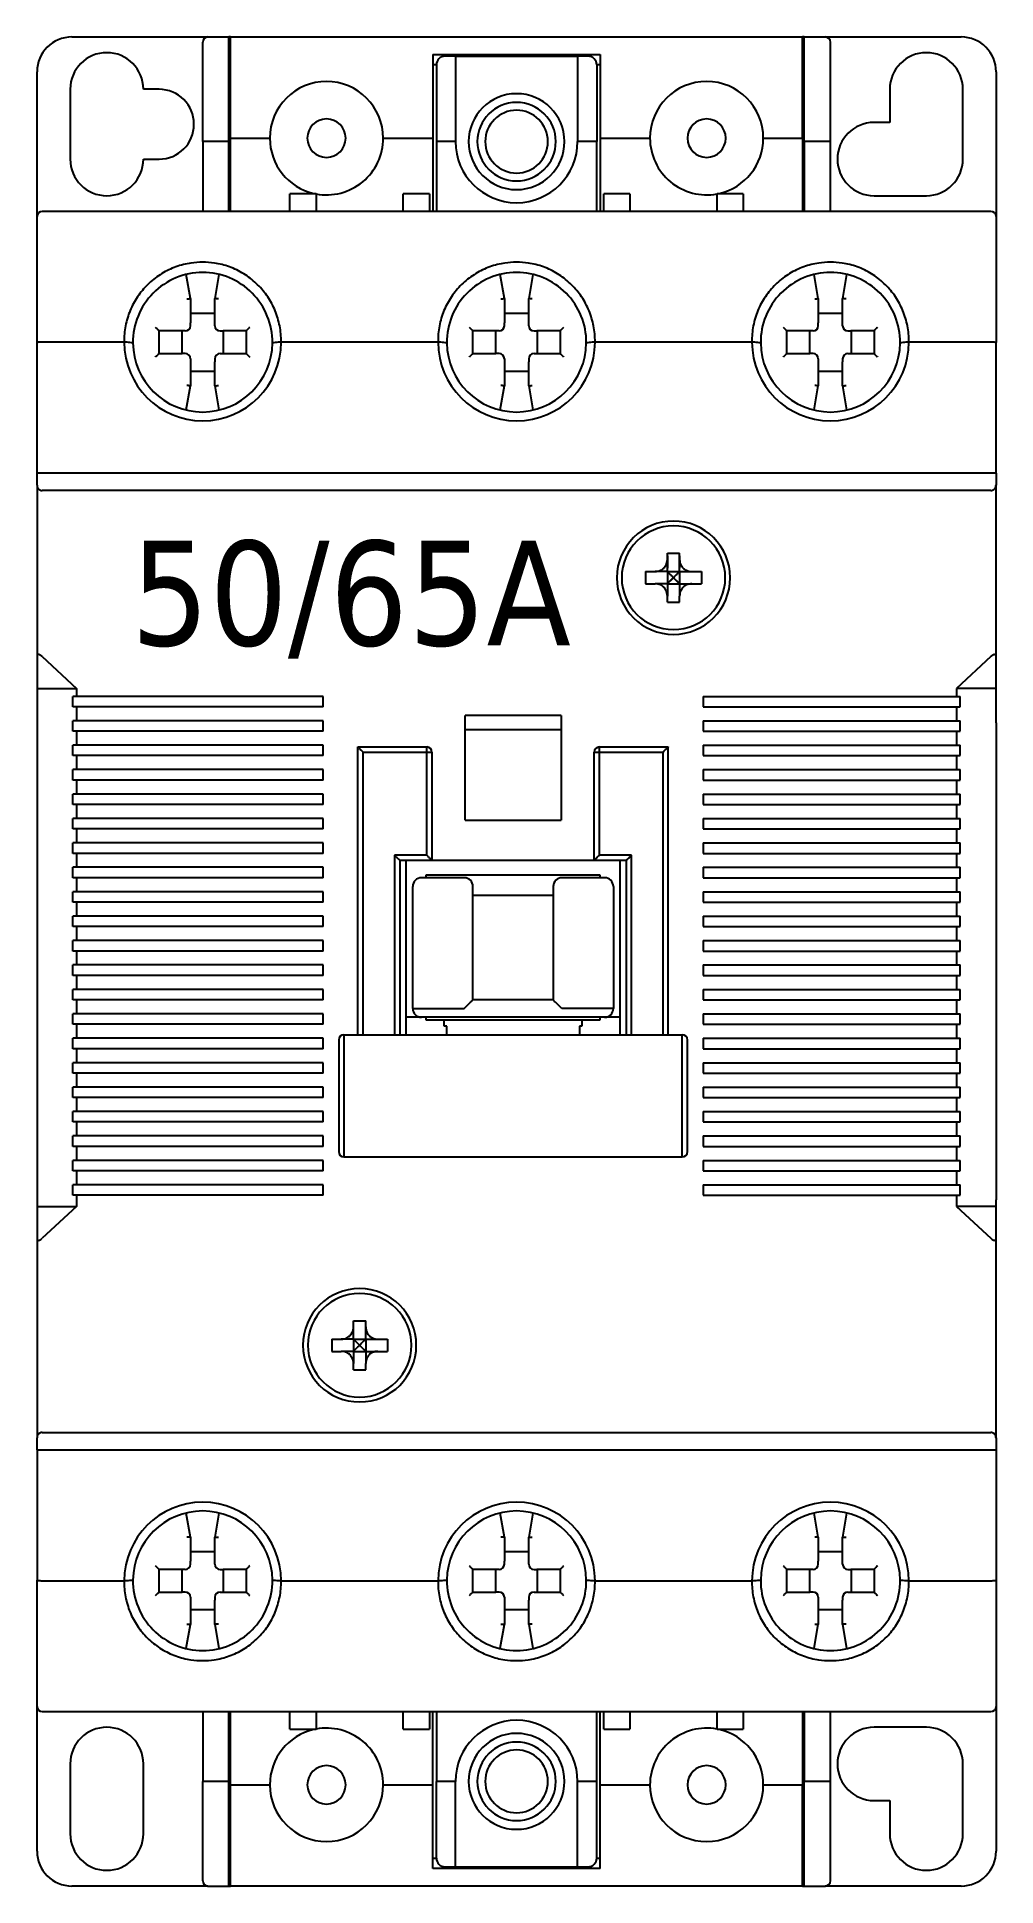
# Model space of a CAD drawing. Header units: inches. Extents: x 7 to 62, y 0 to 106.
import ezdxf

# ---------------------------------------------------------------- set-up
doc = ezdxf.new("R2010")
doc.units = ezdxf.units.IN

# ---------------------------------------------------------------- blocks, each defined once
blk = doc.blocks.new('MC-65A')
at = {"color": 7, "linetype": 'Continuous'}
for p, q in [((143342.95, 49913.81), (143350.75, 49913.81)), ((143350.45, 49907.81), (143350.45, 49913.51)), ((143350.75, 49913.81), (143351.95, 49913.81)), ((143351.95, 49908.01), (143351.95, 49913.81)), ((143352.05, 49913.81), (143351.95, 49913.81)), ((143352.05, 49913.81), (143384.85, 49913.81)), ((143352.05, 49908.01), (143352.05, 49913.81)), ((143384.85, 49908.01), (143384.85, 49913.81)), ((143384.95, 49913.81), (143384.85, 49913.81)), ((143384.95, 49908.01), (143384.95, 49913.81)), ((143384.95, 49913.81), (143386.15, 49913.81)), ((143386.15, 49913.81), (143393.95, 49913.81)), ((143386.45, 49907.81), (143386.45, 49913.51)), ((143363.65, 49912.81), (143363.65, 49908.01)), ((143363.65, 49912.81), (143364.35, 49912.81)), ((143364.35, 49912.81), (143364.95, 49912.81)), ((143364.95, 49912.71), (143364.35, 49912.71)), ((143364.95, 49912.81), (143371.95, 49912.81)), ((143364.95, 49912.71), (143364.95, 49907.81)), ((143364.95, 49912.71), (143371.95, 49912.71)), ((143371.95, 49912.81), (143372.55, 49912.81)), ((143372.55, 49912.71), (143371.95, 49912.71)), ((143371.95, 49912.71), (143371.95, 49907.81)), ((143372.55, 49912.81), (143373.25, 49912.81)), ((143373.25, 49912.81), (143373.25, 49908.01)), ((143340.95, 49903.51), (143340.95, 49911.81)), ((143351.95, 49912.21), (143352.05, 49912.21)), ((143363.85, 49912.21), (143363.65, 49912.21)), ((143363.85, 49912.21), (143363.85, 49907.81)), ((143373.05, 49912.21), (143373.05, 49907.81)), ((143373.25, 49912.21), (143373.05, 49912.21)), ((143384.85, 49912.21), (143384.95, 49912.21)), ((143395.95, 49911.81), (143395.95, 49903.51)), ((143342.85, 49910.81), (143342.85, 49906.81)), ((143347.95, 49910.81), (143347.05, 49910.81)), ((143389.85, 49910.81), (143389.85, 49908.91)), ((143394.05, 49906.81), (143394.05, 49910.81)), ((143351.95, 49907.81), (143351.95, 49908.01)), ((143352.05, 49908.01), (143354.3, 49908.01)), ((143352.05, 49907.81), (143352.05, 49908.01)), ((143360.8, 49908.01), (143363.65, 49908.01)), ((143363.65, 49908.01), (143363.65, 49903.81)), ((143373.25, 49908.01), (143376.1, 49908.01)), ((143373.25, 49908.01), (143373.25, 49903.81)), ((143382.6, 49908.01), (143384.85, 49908.01)), ((143384.85, 49908.01), (143384.85, 49907.81)), ((143384.95, 49907.81), (143384.95, 49908.01)), ((143389.85, 49908.91), (143388.95, 49908.91)), ((143351.95, 49907.81), (143350.45, 49907.81)), ((143350.45, 49907.81), (143350.45, 49903.81)), ((143351.95, 49903.81), (143351.95, 49907.81)), ((143352.05, 49903.81), (143352.05, 49907.81)), ((143364.95, 49907.81), (143363.85, 49907.81)), ((143363.85, 49907.81), (143363.85, 49903.81)), ((143373.05, 49907.81), (143371.95, 49907.81)), ((143373.05, 49903.81), (143373.05, 49907.81)), ((143384.85, 49907.81), (143384.85, 49903.81)), ((143386.45, 49907.81), (143384.95, 49907.81)), ((143384.95, 49907.81), (143384.95, 49903.81)), ((143386.45, 49903.81), (143386.45, 49907.81)), ((143347.05, 49906.81), (143347.95, 49906.81)), ((143355.45, 49903.81), (143355.45, 49904.81)), ((143356.95, 49904.81), (143355.45, 49904.81)), ((143356.95, 49904.81), (143356.95, 49903.81)), ((143361.95, 49903.81), (143361.95, 49904.81)), ((143363.45, 49904.81), (143361.95, 49904.81)), ((143363.45, 49904.81), (143363.45, 49903.81)), ((143373.45, 49903.81), (143373.45, 49904.81)), ((143374.95, 49904.81), (143373.45, 49904.81)), ((143374.95, 49904.81), (143374.95, 49903.81)), ((143379.95, 49903.81), (143379.95, 49904.81)), ((143381.45, 49904.81), (143379.95, 49904.81)), ((143381.45, 49904.81), (143381.45, 49903.81)), ((143395.65, 49903.81), (143341.25, 49903.81)), ((143388.95, 49904.71), (143391.95, 49904.71)), ((143340.95, 49896.29), (143340.95, 49903.51)), ((143395.95, 49903.51), (143395.95, 49896.29)), ((143395.95, 49903.51), (143395.95, 49896.29)), ((143349.75, 49898.81), (143349.51, 49900.19)), ((143351.38, 49900.19), (143351.15, 49898.81)), ((143367.75, 49898.81), (143367.51, 49900.19)), ((143369.38, 49900.19), (143369.15, 49898.81)), ((143385.75, 49898.81), (143385.51, 49900.19)), ((143387.38, 49900.19), (143387.15, 49898.81)), ((143349.75, 49898.81), (143349.75, 49897.43)), ((143349.75, 49898.81), (143349.75, 49897.43)), ((143351.15, 49897.43), (143351.15, 49898.81)), ((143351.15, 49897.43), (143351.15, 49898.81)), ((143367.75, 49898.81), (143367.75, 49897.43)), ((143367.75, 49898.81), (143367.75, 49897.43)), ((143369.15, 49897.43), (143369.15, 49898.81)), ((143369.15, 49897.43), (143369.15, 49898.81)), ((143385.75, 49898.81), (143385.75, 49897.43)), ((143385.75, 49898.81), (143385.75, 49897.43)), ((143387.15, 49897.43), (143387.15, 49898.81)), ((143387.15, 49897.43), (143387.15, 49898.81)), ((143351.15, 49897.96), (143349.75, 49897.96)), ((143349.75, 49897.26), (143349.75, 49897.43)), ((143351.15, 49897.26), (143351.15, 49897.43)), ((143369.15, 49897.96), (143367.75, 49897.96)), ((143367.75, 49897.26), (143367.75, 49897.43)), ((143369.15, 49897.26), (143369.15, 49897.43)), ((143387.15, 49897.96), (143385.75, 49897.96)), ((143385.75, 49897.26), (143385.75, 49897.43)), ((143387.15, 49897.26), (143387.15, 49897.43)), ((143349.27, 49896.96), (143347.95, 49896.96)), ((143349.27, 49896.96), (143347.95, 49896.96)), ((143347.95, 49895.66), (143347.95, 49896.96)), ((143349.25, 49896.96), (143349.25, 49895.66)), ((143349.45, 49896.96), (143349.27, 49896.96)), ((143351.45, 49896.96), (143351.62, 49896.96)), ((143352.95, 49896.96), (143351.62, 49896.96)), ((143352.95, 49896.96), (143351.62, 49896.96)), ((143351.65, 49895.66), (143351.65, 49896.96)), ((143352.95, 49896.96), (143352.95, 49895.66)), ((143367.27, 49896.96), (143365.95, 49896.96)), ((143367.27, 49896.96), (143365.95, 49896.96)), ((143365.95, 49895.66), (143365.95, 49896.96)), ((143367.25, 49896.96), (143367.25, 49895.66)), ((143367.45, 49896.96), (143367.27, 49896.96)), ((143369.45, 49896.96), (143369.62, 49896.96)), ((143370.95, 49896.96), (143369.62, 49896.96)), ((143370.95, 49896.96), (143369.62, 49896.96)), ((143369.65, 49895.66), (143369.65, 49896.96)), ((143370.95, 49896.96), (143370.95, 49895.66)), ((143383.95, 49895.66), (143383.95, 49896.96)), ((143385.27, 49896.96), (143383.95, 49896.96)), ((143385.27, 49896.96), (143383.95, 49896.96)), ((143385.25, 49896.96), (143385.25, 49895.66)), ((143385.45, 49896.96), (143385.27, 49896.96)), ((143387.45, 49896.96), (143387.62, 49896.96)), ((143388.95, 49896.96), (143387.62, 49896.96)), ((143388.95, 49896.96), (143387.62, 49896.96)), ((143387.65, 49895.66), (143387.65, 49896.96)), ((143388.95, 49896.96), (143388.95, 49895.66)), ((143340.95, 49888.81), (143340.95, 49896.29)), ((143340.95, 49888.81), (143340.95, 49896.29)), ((143345.95, 49896.31), (143341.25, 49896.31)), ((143347.95, 49895.66), (143349.27, 49895.66)), ((143347.95, 49895.66), (143349.27, 49895.66)), ((143349.45, 49895.66), (143349.27, 49895.66)), ((143349.75, 49895.36), (143349.75, 49895.19)), ((143351.15, 49895.36), (143351.15, 49895.19)), ((143351.45, 49895.66), (143351.62, 49895.66)), ((143351.62, 49895.66), (143352.95, 49895.66)), ((143351.62, 49895.66), (143352.95, 49895.66)), ((143363.95, 49896.31), (143354.95, 49896.31)), ((143365.95, 49895.66), (143367.27, 49895.66)), ((143365.95, 49895.66), (143367.27, 49895.66)), ((143367.45, 49895.66), (143367.27, 49895.66)), ((143367.75, 49895.36), (143367.75, 49895.19)), ((143369.15, 49895.36), (143369.15, 49895.19)), ((143369.45, 49895.66), (143369.62, 49895.66)), ((143369.62, 49895.66), (143370.95, 49895.66)), ((143369.62, 49895.66), (143370.95, 49895.66)), ((143381.95, 49896.31), (143372.95, 49896.31)), ((143383.95, 49895.66), (143385.27, 49895.66)), ((143383.95, 49895.66), (143385.27, 49895.66)), ((143385.45, 49895.66), (143385.27, 49895.66)), ((143385.75, 49895.36), (143385.75, 49895.19)), ((143387.15, 49895.36), (143387.15, 49895.19)), ((143387.45, 49895.66), (143387.62, 49895.66)), ((143387.62, 49895.66), (143388.95, 49895.66)), ((143387.62, 49895.66), (143388.95, 49895.66)), ((143395.65, 49896.31), (143390.95, 49896.31)), ((143395.95, 49888.81), (143395.95, 49896.29)), ((143349.75, 49895.19), (143349.75, 49893.81)), ((143349.75, 49895.19), (143349.75, 49893.81)), ((143349.75, 49894.66), (143351.15, 49894.66)), ((143351.15, 49893.81), (143351.15, 49895.19)), ((143351.15, 49893.81), (143351.15, 49895.19)), ((143367.75, 49895.19), (143367.75, 49893.81)), ((143367.75, 49895.19), (143367.75, 49893.81)), ((143367.75, 49894.66), (143369.15, 49894.66)), ((143369.15, 49893.81), (143369.15, 49895.19)), ((143369.15, 49893.81), (143369.15, 49895.19)), ((143385.75, 49895.19), (143385.75, 49893.81)), ((143385.75, 49895.19), (143385.75, 49893.81)), ((143385.75, 49894.66), (143387.15, 49894.66)), ((143387.15, 49893.81), (143387.15, 49895.19)), ((143387.15, 49893.81), (143387.15, 49895.19)), ((143349.51, 49892.44), (143349.75, 49893.81)), ((143351.15, 49893.81), (143351.38, 49892.44)), ((143367.51, 49892.44), (143367.75, 49893.81)), ((143369.15, 49893.81), (143369.38, 49892.44)), ((143385.51, 49892.44), (143385.75, 49893.81)), ((143387.15, 49893.81), (143387.38, 49892.44)), ((143395.95, 49888.81), (143340.95, 49888.81)), ((143340.95, 49888.11), (143340.95, 49888.81)), ((143340.95, 49888.11), (143340.95, 49874.49)), ((143395.95, 49888.81), (143395.95, 49888.11)), ((143395.95, 49874.49), (143395.95, 49888.11)), ((143395.65, 49887.81), (143341.25, 49887.81)), ((143377.1, 49884.21), (143377.8, 49884.21)), ((143377.1, 49883.86), (143377.1, 49884.21)), ((143377.1, 49884.21), (143377.8, 49884.21)), ((143377.1, 49883.86), (143377.1, 49884.21)), ((143377.1, 49884.06), (143377.1, 49883.36)), ((143377.1, 49883.16), (143377.1, 49883.86)), ((143377.1, 49883.16), (143377.1, 49883.86)), ((143377.8, 49883.86), (143377.8, 49884.21)), ((143377.8, 49883.86), (143377.8, 49884.21)), ((143377.8, 49884.06), (143377.8, 49883.36)), ((143377.8, 49883.16), (143377.8, 49883.86)), ((143377.8, 49883.16), (143377.8, 49883.86)), ((143375.85, 49883.16), (143375.85, 49882.46)), ((143375.85, 49883.16), (143376.4, 49883.16)), ((143375.85, 49883.16), (143376.4, 49883.16)), ((143375.85, 49883.16), (143375.85, 49882.46)), ((143377.1, 49883.16), (143376.4, 49883.16)), ((143377.1, 49883.16), (143376.4, 49883.16)), ((143377.1, 49883.16), (143377.8, 49883.16)), ((143377.1, 49883.16), (143377.1, 49882.46)), ((143377.1, 49883.16), (143377.8, 49883.16)), ((143377.1, 49883.16), (143377.1, 49882.46)), ((143377.8, 49883.16), (143377.8, 49882.46)), ((143377.8, 49883.16), (143378.5, 49883.16)), ((143377.8, 49883.16), (143378.5, 49883.16)), ((143377.8, 49883.16), (143377.8, 49882.46)), ((143378.5, 49883.16), (143379.05, 49883.16)), ((143378.5, 49883.16), (143379.05, 49883.16)), ((143379.05, 49883.16), (143379.05, 49882.46)), ((143379.05, 49883.16), (143379.05, 49882.46)), ((143375.85, 49882.46), (143376.4, 49882.46)), ((143375.85, 49882.46), (143376.4, 49882.46)), ((143377.1, 49882.46), (143376.4, 49882.46)), ((143377.1, 49882.46), (143376.4, 49882.46)), ((143377.1, 49882.46), (143377.8, 49882.46)), ((143377.1, 49882.46), (143377.1, 49881.76)), ((143377.1, 49882.46), (143377.8, 49882.46)), ((143377.1, 49881.41), (143377.1, 49881.76)), ((143377.1, 49881.41), (143377.1, 49881.76)), ((143377.8, 49882.46), (143378.5, 49882.46)), ((143377.8, 49882.46), (143377.8, 49881.76)), ((143377.8, 49882.46), (143378.5, 49882.46)), ((143377.8, 49881.41), (143377.8, 49881.76)), ((143377.8, 49881.41), (143377.8, 49881.76)), ((143378.5, 49882.46), (143379.05, 49882.46)), ((143378.5, 49882.46), (143379.05, 49882.46)), ((143377.1, 49881.41), (143377.8, 49881.41)), ((143377.1, 49881.41), (143377.8, 49881.41)), ((143341.25, 49878.29), (143343.21, 49876.46)), ((143395.65, 49878.29), (143393.68, 49876.46)), ((143340.95, 49876.46), (143343.21, 49876.46)), ((143343.21, 49876.46), (143343.21, 49876.01)), ((143395.95, 49876.46), (143393.68, 49876.46)), ((143393.68, 49876.46), (143393.68, 49876.01)), ((143357.35, 49876.01), (143343.01, 49876.01)), ((143343.01, 49875.41), (143343.01, 49876.01)), ((143357.35, 49875.41), (143343.01, 49875.41)), ((143343.21, 49875.41), (143343.21, 49874.61)), ((143357.35, 49875.41), (143357.35, 49876.01)), ((143379.15, 49876.01), (143379.15, 49875.41)), ((143379.15, 49876.01), (143393.68, 49876.01)), ((143379.15, 49875.41), (143393.68, 49875.41)), ((143393.68, 49876.01), (143393.88, 49876.01)), ((143393.68, 49875.41), (143393.88, 49875.41)), ((143393.68, 49875.41), (143393.68, 49874.61)), ((143393.88, 49875.41), (143393.88, 49876.01)), ((143340.95, 49874.49), (143340.95, 49872.81)), ((143357.35, 49874.61), (143343.01, 49874.61)), ((143343.01, 49874.01), (143343.01, 49874.61)), ((143357.35, 49874.01), (143357.35, 49874.61)), ((143365.5, 49868.91), (143365.5, 49874.92)), ((143371, 49874.92), (143365.5, 49874.92)), ((143365.5, 49874.11), (143371, 49874.11)), ((143371, 49874.92), (143371, 49868.91)), ((143379.15, 49874.61), (143379.15, 49874.01)), ((143379.15, 49874.61), (143393.68, 49874.61)), ((143393.68, 49874.61), (143393.88, 49874.61)), ((143393.88, 49874.01), (143393.88, 49874.61)), ((143395.95, 49874.49), (143395.95, 49872.81)), ((143357.35, 49874.01), (143343.01, 49874.01)), ((143357.35, 49873.21), (143343.01, 49873.21)), ((143343.01, 49872.61), (143343.01, 49873.21)), ((143343.21, 49874.01), (143343.21, 49873.21)), ((143357.35, 49872.61), (143357.35, 49873.21)), ((143359.35, 49856.61), (143359.35, 49873.11)), ((143359.35, 49873.11), (143363.3, 49873.11)), ((143363.3, 49866.91), (143363.3, 49873.11)), ((143373.2, 49866.91), (143373.2, 49873.11)), ((143373.2, 49873.11), (143377.15, 49873.11)), ((143377.15, 49856.61), (143377.15, 49873.11)), ((143379.15, 49874.01), (143393.68, 49874.01)), ((143379.15, 49873.21), (143379.15, 49872.61)), ((143379.15, 49873.21), (143393.68, 49873.21)), ((143393.68, 49874.01), (143393.88, 49874.01)), ((143393.68, 49874.01), (143393.68, 49873.21)), ((143393.68, 49873.21), (143393.88, 49873.21)), ((143393.88, 49872.61), (143393.88, 49873.21)), ((143340.95, 49872.81), (143340.95, 49848.81)), ((143357.35, 49872.61), (143343.01, 49872.61)), ((143343.21, 49872.61), (143343.21, 49871.81)), ((143359.65, 49856.61), (143359.65, 49872.81)), ((143359.65, 49872.81), (143363.6, 49872.81)), ((143363.6, 49872.81), (143363.6, 49866.61)), ((143372.9, 49866.61), (143372.9, 49872.81)), ((143372.9, 49872.81), (143376.85, 49872.81)), ((143376.85, 49856.61), (143376.85, 49872.81)), ((143379.15, 49872.61), (143393.68, 49872.61)), ((143393.68, 49872.61), (143393.88, 49872.61)), ((143393.68, 49872.61), (143393.68, 49871.81)), ((143395.95, 49872.81), (143395.95, 49848.81)), ((143357.35, 49871.81), (143343.01, 49871.81)), ((143343.01, 49871.21), (143343.01, 49871.81)), ((143357.35, 49871.21), (143343.01, 49871.21)), ((143343.21, 49871.21), (143343.21, 49870.41)), ((143357.35, 49871.21), (143357.35, 49871.81)), ((143379.15, 49871.81), (143379.15, 49871.21)), ((143379.15, 49871.81), (143393.68, 49871.81)), ((143379.15, 49871.21), (143393.68, 49871.21)), ((143393.68, 49871.81), (143393.88, 49871.81)), ((143393.68, 49871.21), (143393.88, 49871.21)), ((143393.68, 49871.21), (143393.68, 49870.41)), ((143393.88, 49871.21), (143393.88, 49871.81)), ((143357.35, 49870.41), (143343.01, 49870.41)), ((143343.01, 49869.81), (143343.01, 49870.41)), ((143357.35, 49869.81), (143357.35, 49870.41)), ((143379.15, 49870.41), (143379.15, 49869.81)), ((143379.15, 49870.41), (143393.68, 49870.41)), ((143393.68, 49870.41), (143393.88, 49870.41)), ((143393.88, 49869.81), (143393.88, 49870.41)), ((143357.35, 49869.81), (143343.01, 49869.81)), ((143357.35, 49869.01), (143343.01, 49869.01)), ((143343.01, 49868.41), (143343.01, 49869.01)), ((143343.21, 49869.81), (143343.21, 49869.01)), ((143357.35, 49868.41), (143357.35, 49869.01)), ((143365.5, 49868.91), (143371, 49868.91)), ((143379.15, 49869.81), (143393.68, 49869.81)), ((143379.15, 49869.01), (143393.68, 49869.01)), ((143379.15, 49869.01), (143379.15, 49868.41)), ((143393.68, 49869.81), (143393.88, 49869.81)), ((143393.68, 49869.81), (143393.68, 49869.01)), ((143393.68, 49869.01), (143393.88, 49869.01)), ((143393.88, 49868.41), (143393.88, 49869.01)), ((143357.35, 49868.41), (143343.01, 49868.41)), ((143343.21, 49868.41), (143343.21, 49867.61)), ((143379.15, 49868.41), (143393.68, 49868.41)), ((143393.68, 49868.41), (143393.88, 49868.41)), ((143393.68, 49868.41), (143393.68, 49867.61)), ((143357.35, 49867.61), (143343.01, 49867.61)), ((143343.01, 49867.01), (143343.01, 49867.61)), ((143357.35, 49867.01), (143343.01, 49867.01)), ((143343.21, 49867.01), (143343.21, 49866.21)), ((143357.35, 49867.01), (143357.35, 49867.61)), ((143361.45, 49866.91), (143361.45, 49856.61)), ((143363.3, 49866.91), (143361.45, 49866.91)), ((143375.05, 49866.91), (143373.2, 49866.91)), ((143375.05, 49856.61), (143375.05, 49866.91)), ((143379.15, 49867.61), (143393.68, 49867.61)), ((143379.15, 49867.61), (143379.15, 49867.01)), ((143379.15, 49867.01), (143393.68, 49867.01)), ((143393.68, 49867.61), (143393.88, 49867.61)), ((143393.68, 49867.01), (143393.88, 49867.01)), ((143393.68, 49867.01), (143393.68, 49866.21)), ((143393.88, 49867.01), (143393.88, 49867.61)), ((143357.35, 49866.21), (143343.01, 49866.21)), ((143343.01, 49865.61), (143343.01, 49866.21)), ((143357.35, 49865.61), (143343.01, 49865.61)), ((143343.21, 49865.61), (143343.21, 49864.81)), ((143357.35, 49865.61), (143357.35, 49866.21)), ((143361.75, 49866.61), (143361.75, 49856.61)), ((143361.75, 49866.61), (143374.75, 49866.61)), ((143362.1, 49866.61), (143362.1, 49856.61)), ((143363.25, 49865.76), (143363.25, 49865.61)), ((143373.25, 49865.76), (143363.25, 49865.76)), ((143373.25, 49865.61), (143373.25, 49865.76)), ((143374.4, 49856.61), (143374.4, 49866.61)), ((143374.75, 49856.61), (143374.75, 49866.61)), ((143379.15, 49866.21), (143393.68, 49866.21)), ((143379.15, 49866.21), (143379.15, 49865.61)), ((143379.15, 49865.61), (143393.68, 49865.61)), ((143393.68, 49866.21), (143393.88, 49866.21)), ((143393.68, 49865.61), (143393.88, 49865.61)), ((143393.68, 49865.61), (143393.68, 49864.81)), ((143393.88, 49865.61), (143393.88, 49866.21)), ((143357.35, 49864.81), (143343.01, 49864.81)), ((143343.01, 49864.21), (143343.01, 49864.81)), ((143357.35, 49864.21), (143357.35, 49864.81)), ((143362.5, 49858.11), (143362.5, 49865.11)), ((143365.95, 49858.61), (143365.95, 49865.11)), ((143365.95, 49864.61), (143370.55, 49864.61)), ((143370.55, 49865.11), (143370.55, 49858.61)), ((143374, 49865.11), (143374, 49858.11)), ((143379.15, 49864.81), (143393.68, 49864.81)), ((143379.15, 49864.81), (143379.15, 49864.21)), ((143393.68, 49864.81), (143393.88, 49864.81)), ((143393.88, 49864.21), (143393.88, 49864.81)), ((143357.35, 49864.21), (143343.01, 49864.21)), ((143343.21, 49864.21), (143343.21, 49863.41)), ((143379.15, 49864.21), (143393.68, 49864.21)), ((143393.68, 49864.21), (143393.88, 49864.21)), ((143393.68, 49864.21), (143393.68, 49863.41)), ((143357.35, 49863.41), (143343.01, 49863.41)), ((143343.01, 49862.81), (143343.01, 49863.41)), ((143357.35, 49862.81), (143343.01, 49862.81)), ((143343.21, 49862.81), (143343.21, 49862.01)), ((143357.35, 49862.81), (143357.35, 49863.41)), ((143379.15, 49863.41), (143393.68, 49863.41)), ((143379.15, 49863.41), (143379.15, 49862.81)), ((143379.15, 49862.81), (143393.68, 49862.81)), ((143393.68, 49863.41), (143393.88, 49863.41)), ((143393.68, 49862.81), (143393.88, 49862.81)), ((143393.68, 49862.81), (143393.68, 49862.01)), ((143393.88, 49862.81), (143393.88, 49863.41)), ((143357.35, 49862.01), (143343.01, 49862.01)), ((143343.01, 49861.41), (143343.01, 49862.01)), ((143357.35, 49861.41), (143343.01, 49861.41)), ((143343.21, 49861.41), (143343.21, 49860.61)), ((143357.35, 49861.41), (143357.35, 49862.01)), ((143379.15, 49862.01), (143393.68, 49862.01)), ((143379.15, 49862.01), (143379.15, 49861.41)), ((143379.15, 49861.41), (143393.68, 49861.41)), ((143393.68, 49862.01), (143393.88, 49862.01)), ((143393.68, 49861.41), (143393.88, 49861.41)), ((143393.68, 49861.41), (143393.68, 49860.61)), ((143393.88, 49861.41), (143393.88, 49862.01)), ((143357.35, 49860.61), (143343.01, 49860.61)), ((143343.01, 49860.01), (143343.01, 49860.61)), ((143357.35, 49860.01), (143357.35, 49860.61)), ((143379.15, 49860.61), (143393.68, 49860.61)), ((143379.15, 49860.61), (143379.15, 49860.01)), ((143393.68, 49860.61), (143393.88, 49860.61)), ((143393.88, 49860.01), (143393.88, 49860.61)), ((143357.35, 49860.01), (143343.01, 49860.01)), ((143343.21, 49860.01), (143343.21, 49859.21)), ((143379.15, 49860.01), (143393.68, 49860.01)), ((143393.68, 49860.01), (143393.88, 49860.01)), ((143393.68, 49860.01), (143393.68, 49859.21)), ((143357.35, 49859.21), (143343.01, 49859.21)), ((143343.01, 49858.61), (143343.01, 49859.21)), ((143357.35, 49858.61), (143343.01, 49858.61)), ((143343.21, 49858.61), (143343.21, 49857.81)), ((143357.35, 49858.61), (143357.35, 49859.21)), ((143370.55, 49858.61), (143365.95, 49858.61)), ((143379.15, 49859.21), (143393.68, 49859.21)), ((143379.15, 49859.21), (143379.15, 49858.61)), ((143379.15, 49858.61), (143393.68, 49858.61)), ((143393.68, 49859.21), (143393.88, 49859.21)), ((143393.68, 49858.61), (143393.88, 49858.61)), ((143393.68, 49858.61), (143393.68, 49857.81)), ((143393.88, 49858.61), (143393.88, 49859.21)), ((143357.35, 49857.81), (143343.01, 49857.81)), ((143343.01, 49857.21), (143343.01, 49857.81)), ((143357.35, 49857.21), (143343.01, 49857.21)), ((143343.21, 49857.21), (143343.21, 49856.41)), ((143357.35, 49857.21), (143357.35, 49857.81)), ((143374.4, 49857.61), (143362.1, 49857.61)), ((143362.5, 49858.11), (143365.45, 49858.11)), ((143363.25, 49857.61), (143363.25, 49857.46)), ((143363.25, 49857.46), (143373.25, 49857.46)), ((143364.3, 49857.11), (143364.3, 49857.46)), ((143364.45, 49857.11), (143364.3, 49857.11)), ((143364.45, 49856.61), (143364.45, 49857.11)), ((143374, 49858.11), (143371.05, 49858.11)), ((143372.2, 49857.11), (143372.05, 49857.11)), ((143372.05, 49857.11), (143372.05, 49856.61)), ((143372.2, 49857.46), (143372.2, 49857.11)), ((143373.25, 49857.46), (143373.25, 49857.61)), ((143379.15, 49857.81), (143393.68, 49857.81)), ((143379.15, 49857.81), (143379.15, 49857.21)), ((143379.15, 49857.21), (143393.68, 49857.21)), ((143393.68, 49857.81), (143393.88, 49857.81)), ((143393.68, 49857.21), (143393.88, 49857.21)), ((143393.68, 49857.21), (143393.68, 49856.41)), ((143393.88, 49857.21), (143393.88, 49857.81)), ((143357.35, 49856.41), (143343.01, 49856.41)), ((143343.01, 49855.81), (143343.01, 49856.41)), ((143357.35, 49855.81), (143357.35, 49856.41)), ((143358.25, 49856.31), (143358.25, 49849.91)), ((143358.55, 49856.61), (143358.55, 49849.61)), ((143358.55, 49856.61), (143377.95, 49856.61)), ((143377.95, 49849.61), (143377.95, 49856.61)), ((143378.25, 49849.91), (143378.25, 49856.31)), ((143379.15, 49856.41), (143393.68, 49856.41)), ((143379.15, 49856.41), (143379.15, 49855.81)), ((143393.68, 49856.41), (143393.88, 49856.41)), ((143393.88, 49855.81), (143393.88, 49856.41)), ((143357.35, 49855.81), (143343.01, 49855.81)), ((143357.35, 49855.01), (143343.01, 49855.01)), ((143343.01, 49854.41), (143343.01, 49855.01)), ((143343.21, 49855.81), (143343.21, 49855.01)), ((143357.35, 49854.41), (143357.35, 49855.01)), ((143379.15, 49855.81), (143393.68, 49855.81)), ((143379.15, 49855.01), (143393.68, 49855.01)), ((143379.15, 49855.01), (143379.15, 49854.41)), ((143393.68, 49855.81), (143393.88, 49855.81)), ((143393.68, 49855.81), (143393.68, 49855.01)), ((143393.68, 49855.01), (143393.88, 49855.01)), ((143393.88, 49854.41), (143393.88, 49855.01)), ((143357.35, 49854.41), (143343.01, 49854.41)), ((143343.21, 49854.41), (143343.21, 49853.61)), ((143379.15, 49854.41), (143393.68, 49854.41)), ((143393.68, 49854.41), (143393.88, 49854.41)), ((143393.68, 49854.41), (143393.68, 49853.61)), ((143357.35, 49853.61), (143343.01, 49853.61)), ((143343.01, 49853.01), (143343.01, 49853.61)), ((143357.35, 49853.01), (143343.01, 49853.01)), ((143343.21, 49853.01), (143343.21, 49852.21)), ((143357.35, 49853.01), (143357.35, 49853.61)), ((143379.15, 49853.61), (143393.68, 49853.61)), ((143379.15, 49853.61), (143379.15, 49853.01)), ((143379.15, 49853.01), (143393.68, 49853.01)), ((143393.68, 49853.61), (143393.88, 49853.61)), ((143393.68, 49853.01), (143393.88, 49853.01)), ((143393.68, 49853.01), (143393.68, 49852.21)), ((143393.88, 49853.01), (143393.88, 49853.61)), ((143357.35, 49852.21), (143343.01, 49852.21)), ((143343.01, 49851.61), (143343.01, 49852.21)), ((143357.35, 49851.61), (143357.35, 49852.21)), ((143379.15, 49852.21), (143393.68, 49852.21)), ((143379.15, 49852.21), (143379.15, 49851.61)), ((143393.68, 49852.21), (143393.88, 49852.21)), ((143393.88, 49851.61), (143393.88, 49852.21)), ((143357.35, 49851.61), (143343.01, 49851.61)), ((143357.35, 49850.81), (143343.01, 49850.81)), ((143343.01, 49850.21), (143343.01, 49850.81)), ((143343.21, 49851.61), (143343.21, 49850.81)), ((143357.35, 49850.21), (143357.35, 49850.81)), ((143379.15, 49851.61), (143393.68, 49851.61)), ((143379.15, 49850.81), (143393.68, 49850.81)), ((143379.15, 49850.81), (143379.15, 49850.21)), ((143393.68, 49851.61), (143393.88, 49851.61)), ((143393.68, 49851.61), (143393.68, 49850.81)), ((143393.68, 49850.81), (143393.88, 49850.81)), ((143393.88, 49850.21), (143393.88, 49850.81)), ((143357.35, 49850.21), (143343.01, 49850.21)), ((143343.21, 49850.21), (143343.21, 49849.41)), ((143379.15, 49850.21), (143393.68, 49850.21)), ((143393.68, 49850.21), (143393.88, 49850.21)), ((143393.68, 49850.21), (143393.68, 49849.41)), ((143340.95, 49848.81), (143340.95, 49847.14)), ((143357.35, 49849.41), (143343.01, 49849.41)), ((143343.01, 49848.81), (143343.01, 49849.41)), ((143357.35, 49848.81), (143343.01, 49848.81)), ((143343.21, 49848.81), (143343.21, 49848.01)), ((143357.35, 49848.81), (143357.35, 49849.41)), ((143358.55, 49849.61), (143377.95, 49849.61)), ((143379.15, 49849.41), (143393.68, 49849.41)), ((143379.15, 49849.41), (143379.15, 49848.81)), ((143379.15, 49848.81), (143393.68, 49848.81)), ((143393.68, 49849.41), (143393.88, 49849.41)), ((143393.68, 49848.81), (143393.88, 49848.81)), ((143393.68, 49848.81), (143393.68, 49848.01)), ((143393.88, 49848.81), (143393.88, 49849.41)), ((143395.95, 49848.81), (143395.95, 49847.14)), ((143357.35, 49848.01), (143343.01, 49848.01)), ((143343.01, 49847.41), (143343.01, 49848.01)), ((143357.35, 49847.41), (143357.35, 49848.01)), ((143379.15, 49848.01), (143393.68, 49848.01)), ((143379.15, 49848.01), (143379.15, 49847.41)), ((143393.68, 49848.01), (143393.88, 49848.01)), ((143393.88, 49847.41), (143393.88, 49848.01)), ((143340.95, 49847.14), (143340.95, 49833.51)), ((143340.95, 49846.76), (143343.21, 49846.76)), ((143343.21, 49846.76), (143341.25, 49844.94)), ((143357.35, 49847.41), (143343.01, 49847.41)), ((143343.21, 49847.41), (143343.21, 49846.76)), ((143379.15, 49847.41), (143393.68, 49847.41)), ((143393.68, 49847.41), (143393.88, 49847.41)), ((143393.68, 49847.41), (143393.68, 49846.76)), ((143395.95, 49846.76), (143393.68, 49846.76)), ((143393.68, 49846.76), (143395.65, 49844.94)), ((143395.95, 49833.51), (143395.95, 49847.14)), ((143359.1, 49839.86), (143359.1, 49840.21)), ((143359.1, 49840.21), (143359.8, 49840.21)), ((143359.1, 49840.21), (143359.8, 49840.21)), ((143359.1, 49839.86), (143359.1, 49840.21)), ((143359.8, 49839.86), (143359.8, 49840.21)), ((143359.8, 49839.86), (143359.8, 49840.21)), ((143357.85, 49839.16), (143357.85, 49838.46)), ((143357.85, 49839.16), (143358.4, 49839.16)), ((143357.85, 49839.16), (143358.4, 49839.16)), ((143357.85, 49839.16), (143357.85, 49838.46)), ((143359.1, 49839.16), (143358.4, 49839.16)), ((143359.1, 49839.16), (143358.4, 49839.16)), ((143359.1, 49839.16), (143359.1, 49839.86)), ((143359.1, 49839.16), (143359.1, 49839.86)), ((143359.1, 49839.16), (143359.1, 49838.46)), ((143359.1, 49839.16), (143359.8, 49839.16)), ((143359.1, 49839.16), (143359.8, 49839.16)), ((143359.1, 49839.16), (143359.1, 49838.46)), ((143359.8, 49839.16), (143359.8, 49839.86)), ((143359.8, 49839.16), (143359.8, 49839.86)), ((143359.8, 49839.16), (143360.5, 49839.16)), ((143359.8, 49839.16), (143359.8, 49838.46)), ((143359.8, 49839.16), (143360.5, 49839.16)), ((143359.8, 49839.16), (143359.8, 49838.46)), ((143360.5, 49839.16), (143361.05, 49839.16)), ((143360.5, 49839.16), (143361.05, 49839.16)), ((143361.05, 49839.16), (143361.05, 49838.46)), ((143361.05, 49839.16), (143361.05, 49838.46)), ((143357.85, 49838.46), (143358.4, 49838.46)), ((143357.85, 49838.46), (143358.4, 49838.46)), ((143359.1, 49838.46), (143358.4, 49838.46)), ((143359.1, 49838.46), (143358.4, 49838.46)), ((143359.1, 49838.46), (143359.1, 49837.76)), ((143359.1, 49838.46), (143359.8, 49838.46)), ((143359.1, 49838.46), (143359.8, 49838.46)), ((143359.1, 49838.46), (143359.1, 49837.76)), ((143359.8, 49838.46), (143360.5, 49838.46)), ((143359.8, 49838.46), (143359.8, 49837.76)), ((143359.8, 49838.46), (143359.8, 49837.76)), ((143359.8, 49838.46), (143360.5, 49838.46)), ((143360.5, 49838.46), (143361.05, 49838.46)), ((143360.5, 49838.46), (143361.05, 49838.46)), ((143359.1, 49837.41), (143359.1, 49837.76)), ((143359.1, 49837.41), (143359.1, 49837.76)), ((143359.1, 49837.41), (143359.8, 49837.41)), ((143359.1, 49837.41), (143359.8, 49837.41)), ((143359.8, 49837.41), (143359.8, 49837.76)), ((143359.8, 49837.41), (143359.8, 49837.76)), ((143341.25, 49833.81), (143395.65, 49833.81)), ((143340.95, 49832.81), (143340.95, 49833.51)), ((143340.95, 49832.81), (143395.95, 49832.81)), ((143340.95, 49832.81), (143340.95, 49825.34)), ((143395.95, 49833.51), (143395.95, 49832.81)), ((143395.95, 49832.81), (143395.95, 49825.34)), ((143395.95, 49832.81), (143395.95, 49825.34)), ((143349.75, 49827.81), (143349.51, 49829.19)), ((143351.38, 49829.19), (143351.15, 49827.81)), ((143367.75, 49827.81), (143367.51, 49829.19)), ((143369.38, 49829.19), (143369.15, 49827.81)), ((143385.75, 49827.81), (143385.51, 49829.19)), ((143387.38, 49829.19), (143387.15, 49827.81)), ((143349.75, 49827.81), (143349.75, 49826.43)), ((143349.75, 49827.81), (143349.75, 49826.43)), ((143351.15, 49826.43), (143351.15, 49827.81)), ((143351.15, 49826.43), (143351.15, 49827.81)), ((143367.75, 49827.81), (143367.75, 49826.43)), ((143367.75, 49827.81), (143367.75, 49826.43)), ((143369.15, 49826.43), (143369.15, 49827.81)), ((143369.15, 49826.43), (143369.15, 49827.81)), ((143385.75, 49827.81), (143385.75, 49826.43)), ((143385.75, 49827.81), (143385.75, 49826.43)), ((143387.15, 49826.43), (143387.15, 49827.81)), ((143387.15, 49826.43), (143387.15, 49827.81)), ((143351.15, 49826.96), (143349.75, 49826.96)), ((143349.75, 49826.26), (143349.75, 49826.43)), ((143351.15, 49826.26), (143351.15, 49826.43)), ((143369.15, 49826.96), (143367.75, 49826.96)), ((143367.75, 49826.26), (143367.75, 49826.43)), ((143369.15, 49826.26), (143369.15, 49826.43)), ((143387.15, 49826.96), (143385.75, 49826.96)), ((143385.75, 49826.26), (143385.75, 49826.43)), ((143387.15, 49826.26), (143387.15, 49826.43)), ((143340.95, 49818.11), (143340.95, 49825.34)), ((143340.95, 49818.11), (143340.95, 49825.34)), ((143341.25, 49825.31), (143345.95, 49825.31)), ((143349.27, 49825.96), (143347.95, 49825.96)), ((143349.27, 49825.96), (143347.95, 49825.96)), ((143347.95, 49824.66), (143347.95, 49825.96)), ((143349.25, 49825.96), (143349.25, 49824.66)), ((143349.45, 49825.96), (143349.27, 49825.96)), ((143351.45, 49825.96), (143351.62, 49825.96)), ((143352.95, 49825.96), (143351.62, 49825.96)), ((143352.95, 49825.96), (143351.62, 49825.96)), ((143351.65, 49824.66), (143351.65, 49825.96)), ((143352.95, 49825.96), (143352.95, 49824.66)), ((143354.95, 49825.31), (143363.95, 49825.31)), ((143367.27, 49825.96), (143365.95, 49825.96)), ((143367.27, 49825.96), (143365.95, 49825.96)), ((143365.95, 49824.66), (143365.95, 49825.96)), ((143367.25, 49825.96), (143367.25, 49824.66)), ((143367.45, 49825.96), (143367.27, 49825.96)), ((143369.45, 49825.96), (143369.62, 49825.96)), ((143370.95, 49825.96), (143369.62, 49825.96)), ((143370.95, 49825.96), (143369.62, 49825.96)), ((143369.65, 49824.66), (143369.65, 49825.96)), ((143370.95, 49825.96), (143370.95, 49824.66)), ((143372.95, 49825.31), (143381.95, 49825.31)), ((143383.95, 49824.66), (143383.95, 49825.96)), ((143385.27, 49825.96), (143383.95, 49825.96)), ((143385.27, 49825.96), (143383.95, 49825.96)), ((143385.25, 49825.96), (143385.25, 49824.66)), ((143385.45, 49825.96), (143385.27, 49825.96)), ((143387.45, 49825.96), (143387.62, 49825.96)), ((143388.95, 49825.96), (143387.62, 49825.96)), ((143388.95, 49825.96), (143387.62, 49825.96)), ((143387.65, 49824.66), (143387.65, 49825.96)), ((143388.95, 49825.96), (143388.95, 49824.66)), ((143390.95, 49825.31), (143395.65, 49825.31)), ((143395.95, 49825.34), (143395.95, 49818.11)), ((143347.95, 49824.66), (143349.27, 49824.66)), ((143347.95, 49824.66), (143349.27, 49824.66)), ((143349.45, 49824.66), (143349.27, 49824.66)), ((143349.75, 49824.36), (143349.75, 49824.19)), ((143351.15, 49824.36), (143351.15, 49824.19)), ((143351.45, 49824.66), (143351.62, 49824.66)), ((143351.62, 49824.66), (143352.95, 49824.66)), ((143351.62, 49824.66), (143352.95, 49824.66)), ((143365.95, 49824.66), (143367.27, 49824.66)), ((143365.95, 49824.66), (143367.27, 49824.66)), ((143367.45, 49824.66), (143367.27, 49824.66)), ((143367.75, 49824.36), (143367.75, 49824.19)), ((143369.15, 49824.36), (143369.15, 49824.19)), ((143369.45, 49824.66), (143369.62, 49824.66)), ((143369.62, 49824.66), (143370.95, 49824.66)), ((143369.62, 49824.66), (143370.95, 49824.66)), ((143383.95, 49824.66), (143385.27, 49824.66)), ((143383.95, 49824.66), (143385.27, 49824.66)), ((143385.45, 49824.66), (143385.27, 49824.66)), ((143385.75, 49824.36), (143385.75, 49824.19)), ((143387.15, 49824.36), (143387.15, 49824.19)), ((143387.45, 49824.66), (143387.62, 49824.66)), ((143387.62, 49824.66), (143388.95, 49824.66)), ((143387.62, 49824.66), (143388.95, 49824.66)), ((143349.75, 49824.19), (143349.75, 49822.81)), ((143349.75, 49824.19), (143349.75, 49822.81)), ((143349.75, 49823.66), (143351.15, 49823.66)), ((143351.15, 49822.81), (143351.15, 49824.19)), ((143351.15, 49822.81), (143351.15, 49824.19)), ((143367.75, 49824.19), (143367.75, 49822.81)), ((143367.75, 49824.19), (143367.75, 49822.81)), ((143367.75, 49823.66), (143369.15, 49823.66)), ((143369.15, 49822.81), (143369.15, 49824.19)), ((143369.15, 49822.81), (143369.15, 49824.19)), ((143385.75, 49824.19), (143385.75, 49822.81)), ((143385.75, 49824.19), (143385.75, 49822.81)), ((143385.75, 49823.66), (143387.15, 49823.66)), ((143387.15, 49822.81), (143387.15, 49824.19)), ((143387.15, 49822.81), (143387.15, 49824.19)), ((143349.51, 49821.44), (143349.75, 49822.81)), ((143351.15, 49822.81), (143351.38, 49821.44)), ((143367.51, 49821.44), (143367.75, 49822.81)), ((143369.15, 49822.81), (143369.38, 49821.44)), ((143385.51, 49821.44), (143385.75, 49822.81)), ((143387.15, 49822.81), (143387.38, 49821.44)), ((143340.95, 49809.81), (143340.95, 49818.11)), ((143395.95, 49818.11), (143395.95, 49809.81)), ((143341.25, 49817.81), (143395.65, 49817.81)), ((143350.45, 49817.81), (143350.45, 49813.81)), ((143351.95, 49813.81), (143351.95, 49817.81)), ((143352.05, 49813.81), (143352.05, 49817.81)), ((143355.45, 49816.81), (143355.45, 49817.81)), ((143356.95, 49817.81), (143356.95, 49816.81)), ((143361.95, 49816.81), (143361.95, 49817.81)), ((143363.45, 49817.81), (143363.45, 49816.81)), ((143363.65, 49813.61), (143363.65, 49817.81)), ((143363.85, 49817.81), (143363.85, 49813.81)), ((143373.05, 49813.81), (143373.05, 49817.81)), ((143373.25, 49813.61), (143373.25, 49817.81)), ((143373.45, 49816.81), (143373.45, 49817.81)), ((143374.95, 49817.81), (143374.95, 49816.81)), ((143379.95, 49816.81), (143379.95, 49817.81)), ((143381.45, 49817.81), (143381.45, 49816.81)), ((143384.85, 49817.81), (143384.85, 49813.81)), ((143384.95, 49817.81), (143384.95, 49813.81)), ((143386.45, 49813.81), (143386.45, 49817.81)), ((143391.95, 49816.91), (143388.95, 49816.91)), ((143355.45, 49816.81), (143356.95, 49816.81)), ((143361.95, 49816.81), (143363.45, 49816.81)), ((143373.45, 49816.81), (143374.95, 49816.81)), ((143379.95, 49816.81), (143381.45, 49816.81)), ((143342.85, 49814.81), (143342.85, 49810.81)), ((143347.05, 49810.81), (143347.05, 49814.81)), ((143394.05, 49810.81), (143394.05, 49814.81)), ((143350.45, 49808.11), (143350.45, 49813.81)), ((143351.95, 49813.81), (143350.45, 49813.81)), ((143351.95, 49813.61), (143351.95, 49813.81)), ((143352.05, 49813.61), (143352.05, 49813.81)), ((143363.85, 49809.41), (143363.85, 49813.81)), ((143364.95, 49813.81), (143363.85, 49813.81)), ((143364.95, 49808.91), (143364.95, 49813.81)), ((143373.05, 49813.81), (143371.95, 49813.81)), ((143371.95, 49808.91), (143371.95, 49813.81)), ((143373.05, 49809.41), (143373.05, 49813.81)), ((143384.85, 49813.81), (143384.85, 49813.61)), ((143386.45, 49813.81), (143384.95, 49813.81)), ((143384.95, 49813.61), (143384.95, 49813.81)), ((143386.45, 49808.11), (143386.45, 49813.81)), ((143351.95, 49807.81), (143351.95, 49813.61)), ((143352.05, 49807.81), (143352.05, 49813.61)), ((143352.05, 49813.61), (143354.3, 49813.61)), ((143360.8, 49813.61), (143363.65, 49813.61)), ((143363.65, 49808.81), (143363.65, 49813.61)), ((143373.25, 49808.81), (143373.25, 49813.61)), ((143373.25, 49813.61), (143376.1, 49813.61)), ((143382.6, 49813.61), (143384.85, 49813.61)), ((143384.85, 49807.81), (143384.85, 49813.61)), ((143384.95, 49807.81), (143384.95, 49813.61)), ((143388.95, 49812.71), (143389.85, 49812.71)), ((143389.85, 49812.71), (143389.85, 49810.81)), ((143352.05, 49809.41), (143351.95, 49809.41)), ((143363.65, 49809.41), (143363.85, 49809.41)), ((143373.05, 49809.41), (143373.25, 49809.41)), ((143384.95, 49809.41), (143384.85, 49809.41)), ((143364.35, 49808.81), (143363.65, 49808.81)), ((143364.35, 49808.91), (143364.95, 49808.91)), ((143364.95, 49808.81), (143364.35, 49808.81)), ((143364.95, 49808.91), (143371.95, 49808.91)), ((143371.95, 49808.81), (143364.95, 49808.81)), ((143371.95, 49808.91), (143372.55, 49808.91)), ((143372.55, 49808.81), (143371.95, 49808.81)), ((143373.25, 49808.81), (143372.55, 49808.81)), ((143350.75, 49807.81), (143342.95, 49807.81)), ((143350.75, 49807.81), (143351.95, 49807.81)), ((143351.95, 49807.81), (143352.05, 49807.81)), ((143384.85, 49807.81), (143352.05, 49807.81)), ((143384.85, 49807.81), (143384.95, 49807.81)), ((143384.95, 49807.81), (143386.15, 49807.81)), ((143393.95, 49807.81), (143386.15, 49807.81))]:
    blk.add_line(p, q, dxfattribs=at)
at = {"color": 7}
for p, q in [((143365.45, 49865.61), (143363, 49865.61)), ((143373.5, 49865.61), (143371.05, 49865.61))]:
    blk.add_line(p, q, dxfattribs=at)
at = {"color": 7, "linetype": 'Continuous'}
for centre, radius, start, end in [((143342.95, 49911.81), 2, 90, 180), ((143350.75, 49913.51), 0.3, 90, 180), ((143386.15, 49913.51), 0.3, 0, 90), ((143393.95, 49911.81), 2, 0, 90), ((143344.95, 49910.81), 2.1, 0, 180), ((143364.35, 49912.21), 0.5, 90, 180), ((143372.55, 49912.21), 0.5, 0, 90), ((143391.95, 49910.81), 2.1, 0, 180), ((143357.55, 49908.01), 3.25, 0, 180), ((143379.35, 49908.01), 3.25, 0, 180), ((143347.95, 49908.81), 2, 270, 90), ((143368.45, 49907.81), 2.75, 0, 180), ((143357.55, 49908.01), 1.1, 0, 180), ((143368.45, 49907.81), 2.25, 0, 180), ((143368.45, 49907.81), 1.8, 0, 180), ((143379.35, 49908.01), 1.1, 0, 180), ((143357.55, 49908.01), 3.25, 180, 257.1429), ((143357.55, 49908.01), 1.1, 180, 0), ((143357.55, 49908.01), 3.25, 259.3577, 0), ((143379.35, 49908.01), 3.25, 180, 280.6423), ((143379.35, 49908.01), 1.1, 180, 0), ((143379.35, 49908.01), 3.25, 282.8571, 0), ((143388.95, 49906.81), 2.1, 90, 270), ((143368.45, 49907.81), 3.5, 180, 0), ((143368.45, 49907.81), 2.75, 180, 0), ((143368.45, 49907.81), 2.25, 180, 0), ((143368.45, 49907.81), 1.8, 180, 0), ((143344.95, 49906.81), 2.1, 180, 0), ((143391.95, 49906.81), 2.1, 270, 0), ((143357.55, 49908.01), 3.25, 257.1429, 259.3577), ((143379.35, 49908.01), 3.25, 280.6423, 282.8571), ((143341.25, 49903.51), 0.3, 90, 180), ((143395.65, 49903.51), 0.3, 0, 90), ((143350.45, 49896.31), 4, 90, 180.5582), ((143350.45, 49896.31), 4, 359.4428, 90), ((143368.45, 49896.31), 4, 90, 180.5582), ((143368.45, 49896.31), 4, 359.4428, 90), ((143386.45, 49896.31), 4, 90, 180.5582), ((143386.45, 49896.31), 4, 359.4428, 90), ((143349.45, 49897.26), 0.3, 270, 0), ((143349.45, 49897.26), 0.3, 270, 0), ((143351.45, 49897.26), 0.3, 180, 270), ((143351.45, 49897.26), 0.3, 180, 270), ((143367.45, 49897.26), 0.3, 270, 0), ((143367.45, 49897.26), 0.3, 270, 0), ((143369.45, 49897.26), 0.3, 180, 270), ((143369.45, 49897.26), 0.3, 180, 270), ((143385.45, 49897.26), 0.3, 270, 0), ((143385.45, 49897.26), 0.3, 270, 0), ((143387.45, 49897.26), 0.3, 180, 270), ((143387.45, 49897.26), 0.3, 180, 270), ((143350.45, 49896.31), 4.5, 180, 0), ((143350.45, 49896.31), 4, 180.5582, 270), ((143349.45, 49895.36), 0.3, 0, 90), ((143349.45, 49895.36), 0.3, 0, 90), ((143350.45, 49896.31), 4, 270, 359.4428), ((143351.45, 49895.36), 0.3, 90, 180), ((143351.45, 49895.36), 0.3, 90, 180), ((143368.45, 49896.31), 4.5, 180, 0), ((143368.45, 49896.31), 4, 180.5582, 270), ((143367.45, 49895.36), 0.3, 0, 90), ((143367.45, 49895.36), 0.3, 0, 90), ((143368.45, 49896.31), 4, 270, 359.4428), ((143369.45, 49895.36), 0.3, 90, 180), ((143369.45, 49895.36), 0.3, 90, 180), ((143386.45, 49896.31), 4.5, 180, 0), ((143386.45, 49896.31), 4, 180.5582, 270), ((143385.45, 49895.36), 0.3, 0, 90), ((143385.45, 49895.36), 0.3, 0, 90), ((143386.45, 49896.31), 4, 270, 359.4428), ((143387.45, 49895.36), 0.3, 90, 180), ((143387.45, 49895.36), 0.3, 90, 180), ((143377.45, 49882.81), 3.25, 0, 180), ((143377.45, 49882.81), 2.97, 0, 180), ((143377.45, 49882.81), 3.25, 180, 0), ((143377.45, 49882.81), 2.97, 180, 0), ((143363.3, 49872.81), 0.3, 0, 90), ((143373.2, 49872.81), 0.3, 90, 180), ((143363, 49865.11), 0.5, 90, 180), ((143365.45, 49865.11), 0.5, 0, 90), ((143371.05, 49865.11), 0.5, 90, 180), ((143373.5, 49865.11), 0.5, 0, 90), ((143363, 49858.11), 0.5, 180, 270), ((143373.5, 49858.11), 0.5, 270, 0), ((143358.55, 49856.31), 0.3, 90, 180), ((143377.95, 49856.31), 0.3, 0, 90), ((143358.55, 49849.91), 0.3, 180, 270), ((143377.95, 49849.91), 0.3, 270, 0), ((143359.45, 49838.81), 3.25, 0, 180), ((143359.45, 49838.81), 2.97, 0, 180), ((143359.45, 49838.81), 3.25, 180, 0), ((143359.45, 49838.81), 2.97, 180, 0), ((143350.45, 49825.31), 4.5, 0, 180), ((143368.45, 49825.31), 4.5, 0, 180), ((143386.45, 49825.31), 4.5, 0, 180), ((143350.45, 49825.31), 4, 90, 179.4428), ((143350.45, 49825.31), 4, 0.5582, 90), ((143368.45, 49825.31), 4, 90, 179.4428), ((143368.45, 49825.31), 4, 0.5582, 90), ((143386.45, 49825.31), 4, 90, 179.4428), ((143386.45, 49825.31), 4, 0.5582, 90), ((143350.45, 49825.31), 4, 179.4428, 270), ((143349.45, 49826.26), 0.3, 270, 0), ((143349.45, 49826.26), 0.3, 270, 0), ((143350.45, 49825.31), 4, 270, 0.5582), ((143351.45, 49826.26), 0.3, 180, 270), ((143351.45, 49826.26), 0.3, 180, 270), ((143368.45, 49825.31), 4, 179.4428, 270), ((143367.45, 49826.26), 0.3, 270, 0), ((143367.45, 49826.26), 0.3, 270, 0), ((143368.45, 49825.31), 4, 270, 0.5582), ((143369.45, 49826.26), 0.3, 180, 270), ((143369.45, 49826.26), 0.3, 180, 270), ((143386.45, 49825.31), 4, 179.4428, 270), ((143385.45, 49826.26), 0.3, 270, 0), ((143385.45, 49826.26), 0.3, 270, 0), ((143386.45, 49825.31), 4, 270, 0.5582), ((143387.45, 49826.26), 0.3, 180, 270), ((143387.45, 49826.26), 0.3, 180, 270), ((143349.45, 49824.36), 0.3, 0, 90), ((143349.45, 49824.36), 0.3, 0, 90), ((143351.45, 49824.36), 0.3, 90, 180), ((143351.45, 49824.36), 0.3, 90, 180), ((143367.45, 49824.36), 0.3, 0, 90), ((143367.45, 49824.36), 0.3, 0, 90), ((143369.45, 49824.36), 0.3, 90, 180), ((143369.45, 49824.36), 0.3, 90, 180), ((143385.45, 49824.36), 0.3, 0, 90), ((143385.45, 49824.36), 0.3, 0, 90), ((143387.45, 49824.36), 0.3, 90, 180), ((143387.45, 49824.36), 0.3, 90, 180), ((143341.25, 49818.11), 0.3, 180, 270), ((143395.65, 49818.11), 0.3, 270, 0), ((143344.95, 49814.81), 2.1, 0, 180), ((143357.55, 49813.61), 3.25, 0, 100.6423), ((143368.45, 49813.81), 3.5, 0, 180), ((143379.35, 49813.61), 3.25, 79.3577, 180), ((143388.95, 49814.81), 2.1, 90, 270), ((143391.95, 49814.81), 2.1, 0, 90), ((143357.55, 49813.61), 3.25, 102.8571, 180), ((143357.55, 49813.61), 3.25, 100.6423, 102.8571), ((143368.45, 49813.81), 2.75, 0, 180), ((143368.45, 49813.81), 2.25, 0, 180), ((143379.35, 49813.61), 3.25, 77.1429, 79.3577), ((143379.35, 49813.61), 3.25, 0, 77.1429), ((143357.55, 49813.61), 1.1, 0, 180), ((143368.45, 49813.81), 1.8, 0, 180), ((143379.35, 49813.61), 1.1, 0, 180), ((143368.45, 49813.81), 2.75, 180, 0), ((143368.45, 49813.81), 2.25, 180, 0), ((143368.45, 49813.81), 1.8, 180, 0), ((143357.55, 49813.61), 3.25, 180, 0), ((143357.55, 49813.61), 1.1, 180, 0), ((143379.35, 49813.61), 3.25, 180, 0), ((143379.35, 49813.61), 1.1, 180, 0), ((143344.95, 49810.81), 2.1, 180, 0), ((143391.95, 49810.81), 2.1, 180, 0), ((143342.95, 49809.81), 2, 180, 270), ((143364.35, 49809.41), 0.5, 180, 270), ((143372.55, 49809.41), 0.5, 270, 0), ((143393.95, 49809.81), 2, 270, 0), ((143350.75, 49808.11), 0.3, 180, 270), ((143386.15, 49808.11), 0.3, 270, 0)]:
    blk.add_arc(centre, radius, start, end, dxfattribs=at)
for points, knots in [([(143350.45, 49900.9), (143350.22, 49900.9), (143349.7, 49900.86), (143348.9, 49900.66), (143348.09, 49900.27), (143347.36, 49899.72), (143346.76, 49899.03), (143346.3, 49898.24), (143346.02, 49897.37), (143345.94, 49896.71), (143345.95, 49896.36), (143345.95, 49896.31)], [0, 0, 0, 0, 0.666683, 1.555472, 2.461017, 3.370722, 4.275631, 5.18091, 6.092917, 7.007321, 7.144067, 7.144067, 7.144067, 7.144067]), ([(143354.94, 49896.31), (143354.95, 49896.36), (143354.95, 49896.71), (143354.87, 49897.36), (143354.59, 49898.23), (143354.14, 49899.02), (143353.54, 49899.71), (143352.82, 49900.26), (143352, 49900.66), (143351.2, 49900.86), (143350.67, 49900.9), (143350.45, 49900.9)], [0, 0, 0, 0, 0.130937, 1.044186, 1.954991, 2.859112, 3.762926, 4.67151, 5.575891, 6.463527, 7.144069, 7.144069, 7.144069, 7.144069]), ([(143368.45, 49900.9), (143368.22, 49900.9), (143367.7, 49900.86), (143366.9, 49900.66), (143366.09, 49900.27), (143365.36, 49899.72), (143364.76, 49899.03), (143364.3, 49898.24), (143364.02, 49897.37), (143363.94, 49896.71), (143363.95, 49896.36), (143363.95, 49896.31)], [0, 0, 0, 0, 0.666683, 1.555472, 2.461017, 3.370722, 4.275631, 5.18091, 6.092917, 7.007321, 7.144067, 7.144067, 7.144067, 7.144067]), ([(143372.94, 49896.31), (143372.95, 49896.36), (143372.95, 49896.71), (143372.87, 49897.36), (143372.59, 49898.23), (143372.14, 49899.02), (143371.54, 49899.71), (143370.82, 49900.26), (143370, 49900.66), (143369.2, 49900.86), (143368.67, 49900.9), (143368.45, 49900.9)], [0, 0, 0, 0, 0.130937, 1.044186, 1.954991, 2.859112, 3.762926, 4.67151, 5.575891, 6.463527, 7.144069, 7.144069, 7.144069, 7.144069]), ([(143386.45, 49900.9), (143386.22, 49900.9), (143385.7, 49900.86), (143384.9, 49900.66), (143384.09, 49900.27), (143383.36, 49899.72), (143382.76, 49899.03), (143382.3, 49898.24), (143382.02, 49897.37), (143381.94, 49896.71), (143381.95, 49896.36), (143381.95, 49896.31)], [0, 0, 0, 0, 0.666683, 1.555472, 2.461017, 3.370722, 4.275631, 5.18091, 6.092917, 7.007321, 7.144067, 7.144067, 7.144067, 7.144067]), ([(143390.94, 49896.31), (143390.95, 49896.36), (143390.95, 49896.71), (143390.87, 49897.36), (143390.59, 49898.23), (143390.14, 49899.02), (143389.54, 49899.71), (143388.82, 49900.26), (143388, 49900.66), (143387.2, 49900.86), (143386.67, 49900.9), (143386.45, 49900.9)], [0, 0, 0, 0, 0.130937, 1.044186, 1.954991, 2.859112, 3.762926, 4.67151, 5.575891, 6.463527, 7.144069, 7.144069, 7.144069, 7.144069]), ([(143349.55, 49898.8), (143349.57, 49898.8), (143349.62, 49898.8), (143349.68, 49898.81), (143349.72, 49898.81), (143349.74, 49898.81), (143349.75, 49898.81)], [0, 0, 0, 0, 0.0766711, 0.1417776, 0.1853649, 0.2006966, 0.2006966, 0.2006966, 0.2006966]), ([(143351.35, 49898.8), (143351.32, 49898.8), (143351.27, 49898.8), (143351.21, 49898.81), (143351.17, 49898.81), (143351.15, 49898.81), (143351.15, 49898.81)], [0, 0, 0, 0, 0.0766711, 0.1417776, 0.1853649, 0.2006966, 0.2006966, 0.2006966, 0.2006966]), ([(143367.55, 49898.8), (143367.57, 49898.8), (143367.62, 49898.8), (143367.68, 49898.81), (143367.72, 49898.81), (143367.74, 49898.81), (143367.75, 49898.81)], [0, 0, 0, 0, 0.0766711, 0.1417776, 0.1853649, 0.2006966, 0.2006966, 0.2006966, 0.2006966]), ([(143369.35, 49898.8), (143369.32, 49898.8), (143369.27, 49898.8), (143369.21, 49898.81), (143369.17, 49898.81), (143369.15, 49898.81), (143369.15, 49898.81)], [0, 0, 0, 0, 0.0766711, 0.1417776, 0.1853649, 0.2006966, 0.2006966, 0.2006966, 0.2006966]), ([(143385.55, 49898.8), (143385.57, 49898.8), (143385.62, 49898.8), (143385.68, 49898.81), (143385.72, 49898.81), (143385.74, 49898.81), (143385.75, 49898.81)], [0, 0, 0, 0, 0.0766711, 0.1417776, 0.1853649, 0.2006966, 0.2006966, 0.2006966, 0.2006966]), ([(143387.35, 49898.8), (143387.32, 49898.8), (143387.27, 49898.8), (143387.21, 49898.81), (143387.17, 49898.81), (143387.15, 49898.81), (143387.15, 49898.81)], [0, 0, 0, 0, 0.0766711, 0.1417776, 0.1853649, 0.2006966, 0.2006966, 0.2006966, 0.2006966]), ([(143347.95, 49896.96), (143347.94, 49896.97), (143347.93, 49896.98), (143347.91, 49897), (143347.87, 49897.04), (143347.83, 49897.08), (143347.79, 49897.12), (143347.76, 49897.15), (143347.75, 49897.16)], [0, 0, 0, 0, 0.0149643, 0.0517887, 0.1018339, 0.1596822, 0.2213271, 0.2828427, 0.2828427, 0.2828427, 0.2828427]), ([(143353.15, 49897.16), (143353.13, 49897.15), (143353.1, 49897.12), (143353.06, 49897.08), (143353.02, 49897.04), (143352.99, 49897), (143352.96, 49896.98), (143352.95, 49896.97), (143352.95, 49896.96)], [0, 0, 0, 0, 0.0615156, 0.1231606, 0.1810088, 0.231054, 0.2678784, 0.2828427, 0.2828427, 0.2828427, 0.2828427]), ([(143365.95, 49896.96), (143365.94, 49896.97), (143365.93, 49896.98), (143365.91, 49897), (143365.87, 49897.04), (143365.83, 49897.08), (143365.79, 49897.12), (143365.76, 49897.15), (143365.75, 49897.16)], [0, 0, 0, 0, 0.0149643, 0.0517887, 0.1018339, 0.1596822, 0.2213271, 0.2828427, 0.2828427, 0.2828427, 0.2828427]), ([(143371.15, 49897.16), (143371.13, 49897.15), (143371.1, 49897.12), (143371.06, 49897.08), (143371.02, 49897.04), (143370.99, 49897), (143370.96, 49896.98), (143370.95, 49896.97), (143370.95, 49896.96)], [0, 0, 0, 0, 0.0615156, 0.1231606, 0.1810088, 0.231054, 0.2678784, 0.2828427, 0.2828427, 0.2828427, 0.2828427]), ([(143383.95, 49896.96), (143383.94, 49896.97), (143383.93, 49896.98), (143383.91, 49897), (143383.87, 49897.04), (143383.83, 49897.08), (143383.79, 49897.12), (143383.76, 49897.15), (143383.75, 49897.16)], [0, 0, 0, 0, 0.0149643, 0.0517887, 0.1018339, 0.1596822, 0.2213271, 0.2828427, 0.2828427, 0.2828427, 0.2828427]), ([(143389.15, 49897.16), (143389.13, 49897.15), (143389.1, 49897.12), (143389.06, 49897.08), (143389.02, 49897.04), (143388.99, 49897), (143388.96, 49896.98), (143388.95, 49896.97), (143388.95, 49896.96)], [0, 0, 0, 0, 0.0615156, 0.1231606, 0.1810088, 0.231054, 0.2678784, 0.2828427, 0.2828427, 0.2828427, 0.2828427]), ([(143341.25, 49896.31), (143341.21, 49896.31), (143341.14, 49896.31), (143341.04, 49896.31), (143340.99, 49896.3), (143340.95, 49896.3), (143340.95, 49896.29)], [0, 0, 0, 0, 0.1150382, 0.2125397, 0.2779939, 0.3028517, 0.3028517, 0.3028517, 0.3028517]), ([(143346.45, 49896.27), (143346.39, 49896.28), (143346.28, 49896.29), (143346.11, 49896.31), (143346, 49896.31), (143345.95, 49896.31)], [0, 0, 0, 0, 0.165564, 0.3328837, 0.5017573, 0.5017573, 0.5017573, 0.5017573]), ([(143347.75, 49895.46), (143347.76, 49895.48), (143347.79, 49895.51), (143347.83, 49895.55), (143347.87, 49895.59), (143347.91, 49895.62), (143347.93, 49895.65), (143347.94, 49895.66), (143347.95, 49895.66)], [0, 0, 0, 0, 0.0615156, 0.1231606, 0.1810088, 0.231054, 0.2678784, 0.2828427, 0.2828427, 0.2828427, 0.2828427]), ([(143352.95, 49895.66), (143352.95, 49895.66), (143352.96, 49895.65), (143352.99, 49895.62), (143353.02, 49895.59), (143353.06, 49895.55), (143353.1, 49895.51), (143353.13, 49895.48), (143353.15, 49895.46)], [0, 0, 0, 0, 0.0149643, 0.0517887, 0.1018339, 0.1596822, 0.2213271, 0.2828427, 0.2828427, 0.2828427, 0.2828427]), ([(143354.95, 49896.31), (143354.89, 49896.31), (143354.78, 49896.31), (143354.61, 49896.29), (143354.5, 49896.28), (143354.45, 49896.27)], [0, 0, 0, 0, 0.168819, 0.3361386, 0.5017611, 0.5017611, 0.5017611, 0.5017611]), ([(143364.45, 49896.27), (143364.39, 49896.28), (143364.28, 49896.29), (143364.11, 49896.31), (143364, 49896.31), (143363.95, 49896.31)], [0, 0, 0, 0, 0.165564, 0.3328837, 0.5017573, 0.5017573, 0.5017573, 0.5017573]), ([(143365.75, 49895.46), (143365.76, 49895.48), (143365.79, 49895.51), (143365.83, 49895.55), (143365.87, 49895.59), (143365.91, 49895.62), (143365.93, 49895.65), (143365.94, 49895.66), (143365.95, 49895.66)], [0, 0, 0, 0, 0.0615156, 0.1231606, 0.1810088, 0.231054, 0.2678784, 0.2828427, 0.2828427, 0.2828427, 0.2828427]), ([(143370.95, 49895.66), (143370.95, 49895.66), (143370.96, 49895.65), (143370.99, 49895.62), (143371.02, 49895.59), (143371.06, 49895.55), (143371.1, 49895.51), (143371.13, 49895.48), (143371.15, 49895.46)], [0, 0, 0, 0, 0.0149643, 0.0517887, 0.1018339, 0.1596822, 0.2213271, 0.2828427, 0.2828427, 0.2828427, 0.2828427]), ([(143372.95, 49896.31), (143372.89, 49896.31), (143372.78, 49896.31), (143372.61, 49896.29), (143372.5, 49896.28), (143372.45, 49896.27)], [0, 0, 0, 0, 0.168819, 0.3361386, 0.5017611, 0.5017611, 0.5017611, 0.5017611]), ([(143382.45, 49896.27), (143382.39, 49896.28), (143382.28, 49896.29), (143382.11, 49896.31), (143382, 49896.31), (143381.95, 49896.31)], [0, 0, 0, 0, 0.165564, 0.3328837, 0.5017573, 0.5017573, 0.5017573, 0.5017573]), ([(143383.75, 49895.46), (143383.76, 49895.48), (143383.79, 49895.51), (143383.83, 49895.55), (143383.87, 49895.59), (143383.91, 49895.62), (143383.93, 49895.65), (143383.94, 49895.66), (143383.95, 49895.66)], [0, 0, 0, 0, 0.0615156, 0.1231606, 0.1810088, 0.231054, 0.2678784, 0.2828427, 0.2828427, 0.2828427, 0.2828427]), ([(143388.95, 49895.66), (143388.95, 49895.66), (143388.96, 49895.65), (143388.99, 49895.62), (143389.02, 49895.59), (143389.06, 49895.55), (143389.1, 49895.51), (143389.13, 49895.48), (143389.15, 49895.46)], [0, 0, 0, 0, 0.0149643, 0.0517887, 0.1018339, 0.1596822, 0.2213271, 0.2828427, 0.2828427, 0.2828427, 0.2828427]), ([(143390.95, 49896.31), (143390.89, 49896.31), (143390.78, 49896.31), (143390.61, 49896.29), (143390.5, 49896.28), (143390.45, 49896.27)], [0, 0, 0, 0, 0.168819, 0.3361386, 0.5017611, 0.5017611, 0.5017611, 0.5017611]), ([(143395.95, 49896.29), (143395.95, 49896.3), (143395.9, 49896.3), (143395.85, 49896.31), (143395.75, 49896.31), (143395.68, 49896.31), (143395.65, 49896.31)], [0, 0, 0, 0, 0.0248578, 0.0903121, 0.1878135, 0.3028517, 0.3028517, 0.3028517, 0.3028517]), ([(143349.75, 49893.81), (143349.74, 49893.81), (143349.72, 49893.82), (143349.68, 49893.82), (143349.62, 49893.82), (143349.57, 49893.83), (143349.55, 49893.83)], [0, 0, 0, 0, 0.0153317, 0.058919, 0.1240255, 0.2006966, 0.2006966, 0.2006966, 0.2006966]), ([(143351.15, 49893.81), (143351.15, 49893.81), (143351.17, 49893.82), (143351.21, 49893.82), (143351.27, 49893.82), (143351.32, 49893.83), (143351.35, 49893.83)], [0, 0, 0, 0, 0.0153317, 0.058919, 0.1240255, 0.2006966, 0.2006966, 0.2006966, 0.2006966]), ([(143367.75, 49893.81), (143367.74, 49893.81), (143367.72, 49893.82), (143367.68, 49893.82), (143367.62, 49893.82), (143367.57, 49893.83), (143367.55, 49893.83)], [0, 0, 0, 0, 0.0153317, 0.058919, 0.1240255, 0.2006966, 0.2006966, 0.2006966, 0.2006966]), ([(143369.15, 49893.81), (143369.15, 49893.81), (143369.17, 49893.82), (143369.21, 49893.82), (143369.27, 49893.82), (143369.32, 49893.83), (143369.35, 49893.83)], [0, 0, 0, 0, 0.0153317, 0.058919, 0.1240255, 0.2006966, 0.2006966, 0.2006966, 0.2006966]), ([(143385.75, 49893.81), (143385.74, 49893.81), (143385.72, 49893.82), (143385.68, 49893.82), (143385.62, 49893.82), (143385.57, 49893.83), (143385.55, 49893.83)], [0, 0, 0, 0, 0.0153317, 0.058919, 0.1240255, 0.2006966, 0.2006966, 0.2006966, 0.2006966]), ([(143387.15, 49893.81), (143387.15, 49893.81), (143387.17, 49893.82), (143387.21, 49893.82), (143387.27, 49893.82), (143387.32, 49893.83), (143387.35, 49893.83)], [0, 0, 0, 0, 0.0153317, 0.058919, 0.1240255, 0.2006966, 0.2006966, 0.2006966, 0.2006966]), ([(143340.95, 49888.11), (143340.95, 49888.08), (143340.96, 49888.02), (143341, 49887.93), (143341.07, 49887.87), (143341.15, 49887.82), (143341.21, 49887.81), (143341.25, 49887.81)], [0, 0, 0, 0, 0.0988008, 0.1924706, 0.2830326, 0.3761682, 0.4692985, 0.4692985, 0.4692985, 0.4692985]), ([(143395.65, 49887.81), (143395.68, 49887.81), (143395.74, 49887.82), (143395.82, 49887.87), (143395.89, 49887.93), (143395.93, 49888.02), (143395.95, 49888.08), (143395.95, 49888.11)], [0, 0, 0, 0, 0.0931303, 0.1862659, 0.2768279, 0.3704977, 0.4692985, 0.4692985, 0.4692985, 0.4692985]), ([(143376.4, 49883.16), (143376.45, 49883.16), (143376.56, 49883.18), (143376.71, 49883.23), (143376.84, 49883.31), (143376.95, 49883.42), (143377.03, 49883.55), (143377.08, 49883.7), (143377.1, 49883.81), (143377.1, 49883.86)], [0, 0, 0, 0, 0.161022, 0.318559, 0.472641, 0.627515, 0.781598, 0.939134, 1.100156, 1.100156, 1.100156, 1.100156]), ([(143376.4, 49883.16), (143376.45, 49883.16), (143376.56, 49883.18), (143376.71, 49883.23), (143376.84, 49883.31), (143376.95, 49883.42), (143377.03, 49883.55), (143377.08, 49883.7), (143377.1, 49883.81), (143377.1, 49883.86)], [0, 0, 0, 0, 0.161022, 0.318559, 0.472641, 0.627515, 0.781598, 0.939134, 1.100156, 1.100156, 1.100156, 1.100156]), ([(143377.8, 49883.86), (143377.8, 49883.81), (143377.81, 49883.7), (143377.86, 49883.55), (143377.94, 49883.42), (143378.05, 49883.31), (143378.19, 49883.23), (143378.34, 49883.18), (143378.44, 49883.16), (143378.5, 49883.16)], [0, 0, 0, 0, 0.161022, 0.318559, 0.472641, 0.627515, 0.781598, 0.939134, 1.100156, 1.100156, 1.100156, 1.100156]), ([(143377.8, 49883.86), (143377.8, 49883.81), (143377.81, 49883.7), (143377.86, 49883.55), (143377.94, 49883.42), (143378.05, 49883.31), (143378.19, 49883.23), (143378.34, 49883.18), (143378.44, 49883.16), (143378.5, 49883.16)], [0, 0, 0, 0, 0.161022, 0.318559, 0.472641, 0.627515, 0.781598, 0.939134, 1.100156, 1.100156, 1.100156, 1.100156]), ([(143377.1, 49883.16), (143377.13, 49883.13), (143377.21, 49883.05), (143377.33, 49882.93), (143377.41, 49882.85), (143377.45, 49882.81)], [0, 0, 0, 0, 0.1618825, 0.327047, 0.4949747, 0.4949747, 0.4949747, 0.4949747]), ([(143377.1, 49883.16), (143377.13, 49883.13), (143377.21, 49883.05), (143377.33, 49882.93), (143377.41, 49882.85), (143377.45, 49882.81)], [0, 0, 0, 0, 0.1618825, 0.327047, 0.4949747, 0.4949747, 0.4949747, 0.4949747]), ([(143377.45, 49882.81), (143377.41, 49882.77), (143377.33, 49882.7), (143377.21, 49882.58), (143377.13, 49882.5), (143377.1, 49882.46)], [0, 0, 0, 0, 0.1679277, 0.3330923, 0.4949747, 0.4949747, 0.4949747, 0.4949747]), ([(143377.45, 49882.81), (143377.41, 49882.77), (143377.33, 49882.7), (143377.21, 49882.58), (143377.13, 49882.5), (143377.1, 49882.46)], [0, 0, 0, 0, 0.1679277, 0.3330923, 0.4949747, 0.4949747, 0.4949747, 0.4949747]), ([(143377.45, 49882.81), (143377.49, 49882.85), (143377.56, 49882.93), (143377.68, 49883.05), (143377.76, 49883.13), (143377.8, 49883.16)], [0, 0, 0, 0, 0.1679429, 0.3331074, 0.4949747, 0.4949747, 0.4949747, 0.4949747]), ([(143377.45, 49882.81), (143377.49, 49882.85), (143377.56, 49882.93), (143377.68, 49883.05), (143377.76, 49883.13), (143377.8, 49883.16)], [0, 0, 0, 0, 0.1679429, 0.3331074, 0.4949747, 0.4949747, 0.4949747, 0.4949747]), ([(143377.8, 49882.46), (143377.76, 49882.5), (143377.68, 49882.58), (143377.56, 49882.7), (143377.49, 49882.77), (143377.45, 49882.81)], [0, 0, 0, 0, 0.1618624, 0.3270268, 0.4949747, 0.4949747, 0.4949747, 0.4949747]), ([(143377.1, 49881.76), (143377.1, 49881.82), (143377.08, 49881.92), (143377.03, 49882.07), (143376.95, 49882.21), (143376.84, 49882.32), (143376.71, 49882.4), (143376.56, 49882.45), (143376.45, 49882.46), (143376.4, 49882.46)], [0, 0, 0, 0, 0.161022, 0.318559, 0.472641, 0.627515, 0.781598, 0.939134, 1.100156, 1.100156, 1.100156, 1.100156]), ([(143377.1, 49881.76), (143377.1, 49881.82), (143377.08, 49881.92), (143377.03, 49882.07), (143376.95, 49882.21), (143376.84, 49882.32), (143376.71, 49882.4), (143376.56, 49882.45), (143376.45, 49882.46), (143376.4, 49882.46)], [0, 0, 0, 0, 0.161022, 0.318559, 0.472641, 0.627515, 0.781598, 0.939134, 1.100156, 1.100156, 1.100156, 1.100156]), ([(143378.5, 49882.46), (143378.44, 49882.46), (143378.34, 49882.45), (143378.19, 49882.4), (143378.05, 49882.32), (143377.94, 49882.21), (143377.86, 49882.07), (143377.81, 49881.92), (143377.8, 49881.82), (143377.8, 49881.76)], [0, 0, 0, 0, 0.161022, 0.318559, 0.472641, 0.627515, 0.781598, 0.939134, 1.100156, 1.100156, 1.100156, 1.100156]), ([(143378.5, 49882.46), (143378.44, 49882.46), (143378.34, 49882.45), (143378.19, 49882.4), (143378.05, 49882.32), (143377.94, 49882.21), (143377.86, 49882.07), (143377.81, 49881.92), (143377.8, 49881.82), (143377.8, 49881.76)], [0, 0, 0, 0, 0.161022, 0.318559, 0.472641, 0.627515, 0.781598, 0.939134, 1.100156, 1.100156, 1.100156, 1.100156]), ([(143341.25, 49878.29), (143341.22, 49878.31), (143341.18, 49878.35), (143341.1, 49878.39), (143341.04, 49878.41), (143340.98, 49878.39), (143340.95, 49878.34), (143340.95, 49878.31), (143340.95, 49878.29)], [0, 0, 0, 0, 0.0962463, 0.179506, 0.2442074, 0.2946497, 0.3447891, 0.4079797, 0.4079797, 0.4079797, 0.4079797]), ([(143395.95, 49878.29), (143395.95, 49878.31), (143395.94, 49878.34), (143395.91, 49878.39), (143395.85, 49878.41), (143395.79, 49878.39), (143395.72, 49878.35), (143395.67, 49878.31), (143395.65, 49878.29)], [0, 0, 0, 0, 0.062268, 0.1126696, 0.1635, 0.2276367, 0.309919, 0.4079756, 0.4079756, 0.4079756, 0.4079756]), ([(143359.35, 49873.11), (143359.35, 49873.11), (143359.37, 49873.09), (143359.41, 49873.05), (143359.46, 49873), (143359.52, 49872.94), (143359.58, 49872.88), (143359.62, 49872.84), (143359.65, 49872.81)], [0, 0, 0, 0, 0.0224464, 0.077683, 0.1527509, 0.2395232, 0.3319906, 0.4242641, 0.4242641, 0.4242641, 0.4242641]), ([(143377.15, 49873.11), (143377.14, 49873.11), (143377.12, 49873.09), (143377.09, 49873.05), (143377.03, 49873), (143376.97, 49872.94), (143376.91, 49872.88), (143376.87, 49872.84), (143376.85, 49872.81)], [0, 0, 0, 0, 0.0224464, 0.077683, 0.1527509, 0.2395232, 0.3319906, 0.4242641, 0.4242641, 0.4242641, 0.4242641]), ([(143361.75, 49866.61), (143361.74, 49866.62), (143361.72, 49866.64), (143361.69, 49866.67), (143361.63, 49866.72), (143361.57, 49866.78), (143361.51, 49866.85), (143361.47, 49866.89), (143361.45, 49866.91)], [0, 0, 0, 0, 0.0224464, 0.077683, 0.1527509, 0.2395232, 0.3319906, 0.4242641, 0.4242641, 0.4242641, 0.4242641]), ([(143363.6, 49866.61), (143363.59, 49866.62), (143363.57, 49866.64), (143363.54, 49866.67), (143363.48, 49866.72), (143363.42, 49866.78), (143363.36, 49866.85), (143363.32, 49866.89), (143363.3, 49866.91)], [0, 0, 0, 0, 0.0224464, 0.077683, 0.1527509, 0.2395232, 0.3319906, 0.4242641, 0.4242641, 0.4242641, 0.4242641]), ([(143372.9, 49866.61), (143372.9, 49866.62), (143372.92, 49866.64), (143372.96, 49866.67), (143373.01, 49866.72), (143373.07, 49866.78), (143373.13, 49866.85), (143373.17, 49866.89), (143373.2, 49866.91)], [0, 0, 0, 0, 0.0224464, 0.077683, 0.1527509, 0.2395232, 0.3319906, 0.4242641, 0.4242641, 0.4242641, 0.4242641]), ([(143374.75, 49866.61), (143374.75, 49866.62), (143374.77, 49866.64), (143374.81, 49866.67), (143374.86, 49866.72), (143374.92, 49866.78), (143374.98, 49866.85), (143375.02, 49866.89), (143375.05, 49866.91)], [0, 0, 0, 0, 0.0224464, 0.077683, 0.1527509, 0.2395232, 0.3319906, 0.4242641, 0.4242641, 0.4242641, 0.4242641]), ([(143365.45, 49858.11), (143365.48, 49858.15), (143365.55, 49858.22), (143365.66, 49858.33), (143365.76, 49858.43), (143365.85, 49858.51), (143365.91, 49858.57), (143365.94, 49858.61), (143365.95, 49858.61)], [0, 0, 0, 0, 0.1537891, 0.3079014, 0.452522, 0.5776351, 0.669696, 0.7071068, 0.7071068, 0.7071068, 0.7071068]), ([(143371.05, 49858.11), (143371.01, 49858.15), (143370.94, 49858.22), (143370.83, 49858.33), (143370.73, 49858.43), (143370.64, 49858.51), (143370.58, 49858.57), (143370.55, 49858.61), (143370.55, 49858.61)], [0, 0, 0, 0, 0.1537891, 0.3079014, 0.452522, 0.5776351, 0.669696, 0.7071068, 0.7071068, 0.7071068, 0.7071068]), ([(143340.95, 49844.94), (143340.95, 49844.92), (143340.95, 49844.88), (143340.98, 49844.83), (143341.04, 49844.82), (143341.1, 49844.84), (143341.18, 49844.88), (143341.22, 49844.92), (143341.25, 49844.94)], [0, 0, 0, 0, 0.062268, 0.1126696, 0.1635, 0.2276367, 0.309919, 0.4079756, 0.4079756, 0.4079756, 0.4079756]), ([(143395.65, 49844.94), (143395.67, 49844.92), (143395.72, 49844.88), (143395.79, 49844.84), (143395.85, 49844.82), (143395.91, 49844.83), (143395.94, 49844.88), (143395.95, 49844.92), (143395.95, 49844.94)], [0, 0, 0, 0, 0.0962463, 0.179506, 0.2442074, 0.2946497, 0.3447891, 0.4079797, 0.4079797, 0.4079797, 0.4079797]), ([(143358.4, 49839.16), (143358.45, 49839.16), (143358.56, 49839.18), (143358.71, 49839.23), (143358.84, 49839.31), (143358.95, 49839.42), (143359.03, 49839.55), (143359.08, 49839.7), (143359.1, 49839.81), (143359.1, 49839.86)], [0, 0, 0, 0, 0.161022, 0.318559, 0.472641, 0.627515, 0.781598, 0.939134, 1.100156, 1.100156, 1.100156, 1.100156]), ([(143358.4, 49839.16), (143358.45, 49839.16), (143358.56, 49839.18), (143358.71, 49839.23), (143358.84, 49839.31), (143358.95, 49839.42), (143359.03, 49839.55), (143359.08, 49839.7), (143359.1, 49839.81), (143359.1, 49839.86)], [0, 0, 0, 0, 0.161022, 0.318559, 0.472641, 0.627515, 0.781598, 0.939134, 1.100156, 1.100156, 1.100156, 1.100156]), ([(143359.1, 49839.16), (143359.13, 49839.13), (143359.21, 49839.05), (143359.33, 49838.93), (143359.41, 49838.85), (143359.45, 49838.81)], [0, 0, 0, 0, 0.1618825, 0.327047, 0.4949747, 0.4949747, 0.4949747, 0.4949747]), ([(143359.1, 49839.16), (143359.13, 49839.13), (143359.21, 49839.05), (143359.33, 49838.93), (143359.41, 49838.85), (143359.45, 49838.81)], [0, 0, 0, 0, 0.1618825, 0.327047, 0.4949747, 0.4949747, 0.4949747, 0.4949747]), ([(143359.45, 49838.81), (143359.49, 49838.85), (143359.56, 49838.93), (143359.68, 49839.05), (143359.76, 49839.13), (143359.8, 49839.16)], [0, 0, 0, 0, 0.1679429, 0.3331074, 0.4949747, 0.4949747, 0.4949747, 0.4949747]), ([(143359.45, 49838.81), (143359.49, 49838.85), (143359.56, 49838.93), (143359.68, 49839.05), (143359.76, 49839.13), (143359.8, 49839.16)], [0, 0, 0, 0, 0.1679429, 0.3331074, 0.4949747, 0.4949747, 0.4949747, 0.4949747]), ([(143359.8, 49839.86), (143359.8, 49839.81), (143359.81, 49839.7), (143359.86, 49839.55), (143359.94, 49839.42), (143360.05, 49839.31), (143360.19, 49839.23), (143360.34, 49839.18), (143360.44, 49839.16), (143360.5, 49839.16)], [0, 0, 0, 0, 0.161022, 0.318559, 0.472641, 0.627515, 0.781598, 0.939134, 1.100156, 1.100156, 1.100156, 1.100156]), ([(143359.8, 49839.86), (143359.8, 49839.81), (143359.81, 49839.7), (143359.86, 49839.55), (143359.94, 49839.42), (143360.05, 49839.31), (143360.19, 49839.23), (143360.34, 49839.18), (143360.44, 49839.16), (143360.5, 49839.16)], [0, 0, 0, 0, 0.161022, 0.318559, 0.472641, 0.627515, 0.781598, 0.939134, 1.100156, 1.100156, 1.100156, 1.100156]), ([(143359.1, 49837.76), (143359.1, 49837.82), (143359.08, 49837.92), (143359.03, 49838.07), (143358.95, 49838.21), (143358.84, 49838.32), (143358.71, 49838.4), (143358.56, 49838.45), (143358.45, 49838.46), (143358.4, 49838.46)], [0, 0, 0, 0, 0.161022, 0.318559, 0.472641, 0.627515, 0.781598, 0.939134, 1.100156, 1.100156, 1.100156, 1.100156]), ([(143359.1, 49837.76), (143359.1, 49837.82), (143359.08, 49837.92), (143359.03, 49838.07), (143358.95, 49838.21), (143358.84, 49838.32), (143358.71, 49838.4), (143358.56, 49838.45), (143358.45, 49838.46), (143358.4, 49838.46)], [0, 0, 0, 0, 0.161022, 0.318559, 0.472641, 0.627515, 0.781598, 0.939134, 1.100156, 1.100156, 1.100156, 1.100156]), ([(143359.45, 49838.81), (143359.41, 49838.77), (143359.33, 49838.7), (143359.21, 49838.58), (143359.13, 49838.5), (143359.1, 49838.46)], [0, 0, 0, 0, 0.1679277, 0.3330923, 0.4949747, 0.4949747, 0.4949747, 0.4949747]), ([(143359.45, 49838.81), (143359.41, 49838.77), (143359.33, 49838.7), (143359.21, 49838.58), (143359.13, 49838.5), (143359.1, 49838.46)], [0, 0, 0, 0, 0.1679277, 0.3330923, 0.4949747, 0.4949747, 0.4949747, 0.4949747]), ([(143359.8, 49838.46), (143359.76, 49838.5), (143359.68, 49838.58), (143359.56, 49838.7), (143359.49, 49838.77), (143359.45, 49838.81)], [0, 0, 0, 0, 0.1618624, 0.3270268, 0.4949747, 0.4949747, 0.4949747, 0.4949747]), ([(143359.8, 49838.46), (143359.76, 49838.5), (143359.68, 49838.58), (143359.56, 49838.7), (143359.49, 49838.77), (143359.45, 49838.81)], [0, 0, 0, 0, 0.1618624, 0.3270268, 0.4949747, 0.4949747, 0.4949747, 0.4949747]), ([(143360.5, 49838.46), (143360.44, 49838.46), (143360.34, 49838.45), (143360.19, 49838.4), (143360.05, 49838.32), (143359.94, 49838.21), (143359.86, 49838.07), (143359.81, 49837.92), (143359.8, 49837.82), (143359.8, 49837.76)], [0, 0, 0, 0, 0.161022, 0.318559, 0.472641, 0.627515, 0.781598, 0.939134, 1.100156, 1.100156, 1.100156, 1.100156]), ([(143360.5, 49838.46), (143360.44, 49838.46), (143360.34, 49838.45), (143360.19, 49838.4), (143360.05, 49838.32), (143359.94, 49838.21), (143359.86, 49838.07), (143359.81, 49837.92), (143359.8, 49837.82), (143359.8, 49837.76)], [0, 0, 0, 0, 0.161022, 0.318559, 0.472641, 0.627515, 0.781598, 0.939134, 1.100156, 1.100156, 1.100156, 1.100156]), ([(143341.25, 49833.81), (143341.21, 49833.81), (143341.15, 49833.8), (143341.07, 49833.76), (143341, 49833.7), (143340.96, 49833.61), (143340.95, 49833.55), (143340.95, 49833.51)], [0, 0, 0, 0, 0.0931303, 0.1862659, 0.2768279, 0.3704977, 0.4692985, 0.4692985, 0.4692985, 0.4692985]), ([(143395.95, 49833.51), (143395.95, 49833.55), (143395.93, 49833.61), (143395.89, 49833.7), (143395.82, 49833.76), (143395.74, 49833.8), (143395.68, 49833.81), (143395.65, 49833.81)], [0, 0, 0, 0, 0.0988008, 0.1924706, 0.2830326, 0.3761682, 0.4692985, 0.4692985, 0.4692985, 0.4692985]), ([(143349.75, 49827.81), (143349.74, 49827.81), (143349.72, 49827.81), (143349.68, 49827.81), (143349.62, 49827.8), (143349.57, 49827.8), (143349.55, 49827.8)], [0, 0, 0, 0, 0.0153317, 0.058919, 0.1240255, 0.2006966, 0.2006966, 0.2006966, 0.2006966]), ([(143351.15, 49827.81), (143351.15, 49827.81), (143351.17, 49827.81), (143351.21, 49827.81), (143351.27, 49827.8), (143351.32, 49827.8), (143351.35, 49827.8)], [0, 0, 0, 0, 0.0153317, 0.058919, 0.1240255, 0.2006966, 0.2006966, 0.2006966, 0.2006966]), ([(143367.75, 49827.81), (143367.74, 49827.81), (143367.72, 49827.81), (143367.68, 49827.81), (143367.62, 49827.8), (143367.57, 49827.8), (143367.55, 49827.8)], [0, 0, 0, 0, 0.0153317, 0.058919, 0.1240255, 0.2006966, 0.2006966, 0.2006966, 0.2006966]), ([(143369.15, 49827.81), (143369.15, 49827.81), (143369.17, 49827.81), (143369.21, 49827.81), (143369.27, 49827.8), (143369.32, 49827.8), (143369.35, 49827.8)], [0, 0, 0, 0, 0.0153317, 0.058919, 0.1240255, 0.2006966, 0.2006966, 0.2006966, 0.2006966]), ([(143385.75, 49827.81), (143385.74, 49827.81), (143385.72, 49827.81), (143385.68, 49827.81), (143385.62, 49827.8), (143385.57, 49827.8), (143385.55, 49827.8)], [0, 0, 0, 0, 0.0153317, 0.058919, 0.1240255, 0.2006966, 0.2006966, 0.2006966, 0.2006966]), ([(143387.15, 49827.81), (143387.15, 49827.81), (143387.17, 49827.81), (143387.21, 49827.81), (143387.27, 49827.8), (143387.32, 49827.8), (143387.35, 49827.8)], [0, 0, 0, 0, 0.0153317, 0.058919, 0.1240255, 0.2006966, 0.2006966, 0.2006966, 0.2006966]), ([(143340.95, 49825.34), (143340.95, 49825.33), (143340.99, 49825.33), (143341.04, 49825.32), (143341.14, 49825.32), (143341.21, 49825.31), (143341.25, 49825.31)], [0, 0, 0, 0, 0.0248578, 0.0903121, 0.1878135, 0.3028517, 0.3028517, 0.3028517, 0.3028517]), ([(143345.95, 49825.31), (143346, 49825.32), (143346.11, 49825.32), (143346.28, 49825.34), (143346.39, 49825.35), (143346.45, 49825.35)], [0, 0, 0, 0, 0.168819, 0.3361386, 0.5017611, 0.5017611, 0.5017611, 0.5017611]), ([(143345.95, 49825.31), (143345.95, 49825.27), (143345.94, 49824.92), (143346.02, 49824.27), (143346.3, 49823.4), (143346.75, 49822.61), (143347.35, 49821.92), (143348.08, 49821.37), (143348.89, 49820.97), (143349.7, 49820.77), (143350.22, 49820.73), (143350.45, 49820.73)], [0, 0, 0, 0, 0.130937, 1.044186, 1.954991, 2.859112, 3.762926, 4.67151, 5.575891, 6.463527, 7.144069, 7.144069, 7.144069, 7.144069]), ([(143347.95, 49825.96), (143347.94, 49825.97), (143347.93, 49825.98), (143347.91, 49826), (143347.87, 49826.04), (143347.83, 49826.08), (143347.79, 49826.12), (143347.76, 49826.15), (143347.75, 49826.16)], [0, 0, 0, 0, 0.0149643, 0.0517887, 0.1018339, 0.1596822, 0.2213271, 0.2828427, 0.2828427, 0.2828427, 0.2828427]), ([(143350.45, 49820.73), (143350.67, 49820.73), (143351.19, 49820.77), (143351.99, 49820.97), (143352.81, 49821.36), (143353.53, 49821.91), (143354.14, 49822.6), (143354.59, 49823.39), (143354.87, 49824.26), (143354.95, 49824.92), (143354.95, 49825.27), (143354.94, 49825.31)], [0, 0, 0, 0, 0.666683, 1.555472, 2.461017, 3.370722, 4.275631, 5.18091, 6.092917, 7.007321, 7.144067, 7.144067, 7.144067, 7.144067]), ([(143353.15, 49826.16), (143353.13, 49826.15), (143353.1, 49826.12), (143353.06, 49826.08), (143353.02, 49826.04), (143352.99, 49826), (143352.96, 49825.98), (143352.95, 49825.97), (143352.95, 49825.96)], [0, 0, 0, 0, 0.0615156, 0.1231606, 0.1810088, 0.231054, 0.2678784, 0.2828427, 0.2828427, 0.2828427, 0.2828427]), ([(143354.45, 49825.35), (143354.5, 49825.35), (143354.61, 49825.34), (143354.78, 49825.32), (143354.89, 49825.32), (143354.95, 49825.31)], [0, 0, 0, 0, 0.165564, 0.3328837, 0.5017573, 0.5017573, 0.5017573, 0.5017573]), ([(143363.95, 49825.31), (143364, 49825.32), (143364.11, 49825.32), (143364.28, 49825.34), (143364.39, 49825.35), (143364.45, 49825.35)], [0, 0, 0, 0, 0.168819, 0.3361386, 0.5017611, 0.5017611, 0.5017611, 0.5017611]), ([(143363.95, 49825.31), (143363.95, 49825.27), (143363.94, 49824.92), (143364.02, 49824.27), (143364.3, 49823.4), (143364.75, 49822.61), (143365.35, 49821.92), (143366.08, 49821.37), (143366.89, 49820.97), (143367.7, 49820.77), (143368.22, 49820.73), (143368.45, 49820.73)], [0, 0, 0, 0, 0.130937, 1.044186, 1.954991, 2.859112, 3.762926, 4.67151, 5.575891, 6.463527, 7.144069, 7.144069, 7.144069, 7.144069]), ([(143365.95, 49825.96), (143365.94, 49825.97), (143365.93, 49825.98), (143365.91, 49826), (143365.87, 49826.04), (143365.83, 49826.08), (143365.79, 49826.12), (143365.76, 49826.15), (143365.75, 49826.16)], [0, 0, 0, 0, 0.0149643, 0.0517887, 0.1018339, 0.1596822, 0.2213271, 0.2828427, 0.2828427, 0.2828427, 0.2828427]), ([(143368.45, 49820.73), (143368.67, 49820.73), (143369.19, 49820.77), (143369.99, 49820.97), (143370.81, 49821.36), (143371.53, 49821.91), (143372.14, 49822.6), (143372.59, 49823.39), (143372.87, 49824.26), (143372.95, 49824.92), (143372.95, 49825.27), (143372.94, 49825.31)], [0, 0, 0, 0, 0.666683, 1.555472, 2.461017, 3.370722, 4.275631, 5.18091, 6.092917, 7.007321, 7.144067, 7.144067, 7.144067, 7.144067]), ([(143371.15, 49826.16), (143371.13, 49826.15), (143371.1, 49826.12), (143371.06, 49826.08), (143371.02, 49826.04), (143370.99, 49826), (143370.96, 49825.98), (143370.95, 49825.97), (143370.95, 49825.96)], [0, 0, 0, 0, 0.0615156, 0.1231606, 0.1810088, 0.231054, 0.2678784, 0.2828427, 0.2828427, 0.2828427, 0.2828427]), ([(143372.45, 49825.35), (143372.5, 49825.35), (143372.61, 49825.34), (143372.78, 49825.32), (143372.89, 49825.32), (143372.95, 49825.31)], [0, 0, 0, 0, 0.165564, 0.3328837, 0.5017573, 0.5017573, 0.5017573, 0.5017573]), ([(143381.95, 49825.31), (143382, 49825.32), (143382.11, 49825.32), (143382.28, 49825.34), (143382.39, 49825.35), (143382.45, 49825.35)], [0, 0, 0, 0, 0.168819, 0.3361386, 0.5017611, 0.5017611, 0.5017611, 0.5017611]), ([(143381.95, 49825.31), (143381.95, 49825.27), (143381.94, 49824.92), (143382.02, 49824.27), (143382.3, 49823.4), (143382.75, 49822.61), (143383.35, 49821.92), (143384.08, 49821.37), (143384.89, 49820.97), (143385.7, 49820.77), (143386.22, 49820.73), (143386.45, 49820.73)], [0, 0, 0, 0, 0.130937, 1.044186, 1.954991, 2.859112, 3.762926, 4.67151, 5.575891, 6.463527, 7.144069, 7.144069, 7.144069, 7.144069]), ([(143383.95, 49825.96), (143383.94, 49825.97), (143383.93, 49825.98), (143383.91, 49826), (143383.87, 49826.04), (143383.83, 49826.08), (143383.79, 49826.12), (143383.76, 49826.15), (143383.75, 49826.16)], [0, 0, 0, 0, 0.0149643, 0.0517887, 0.1018339, 0.1596822, 0.2213271, 0.2828427, 0.2828427, 0.2828427, 0.2828427]), ([(143386.45, 49820.73), (143386.67, 49820.73), (143387.19, 49820.77), (143387.99, 49820.97), (143388.81, 49821.36), (143389.53, 49821.91), (143390.14, 49822.6), (143390.59, 49823.39), (143390.87, 49824.26), (143390.95, 49824.92), (143390.95, 49825.27), (143390.94, 49825.31)], [0, 0, 0, 0, 0.666683, 1.555472, 2.461017, 3.370722, 4.275631, 5.18091, 6.092917, 7.007321, 7.144067, 7.144067, 7.144067, 7.144067]), ([(143389.15, 49826.16), (143389.13, 49826.15), (143389.1, 49826.12), (143389.06, 49826.08), (143389.02, 49826.04), (143388.99, 49826), (143388.96, 49825.98), (143388.95, 49825.97), (143388.95, 49825.96)], [0, 0, 0, 0, 0.0615156, 0.1231606, 0.1810088, 0.231054, 0.2678784, 0.2828427, 0.2828427, 0.2828427, 0.2828427]), ([(143390.45, 49825.35), (143390.5, 49825.35), (143390.61, 49825.34), (143390.78, 49825.32), (143390.89, 49825.32), (143390.95, 49825.31)], [0, 0, 0, 0, 0.165564, 0.3328837, 0.5017573, 0.5017573, 0.5017573, 0.5017573]), ([(143395.65, 49825.31), (143395.68, 49825.31), (143395.75, 49825.32), (143395.85, 49825.32), (143395.9, 49825.33), (143395.95, 49825.33), (143395.95, 49825.34)], [0, 0, 0, 0, 0.1150382, 0.2125397, 0.2779939, 0.3028517, 0.3028517, 0.3028517, 0.3028517]), ([(143347.75, 49824.46), (143347.76, 49824.48), (143347.79, 49824.51), (143347.83, 49824.55), (143347.87, 49824.59), (143347.91, 49824.62), (143347.93, 49824.65), (143347.94, 49824.66), (143347.95, 49824.66)], [0, 0, 0, 0, 0.0615156, 0.1231606, 0.1810088, 0.231054, 0.2678784, 0.2828427, 0.2828427, 0.2828427, 0.2828427]), ([(143352.95, 49824.66), (143352.95, 49824.66), (143352.96, 49824.65), (143352.99, 49824.62), (143353.02, 49824.59), (143353.06, 49824.55), (143353.1, 49824.51), (143353.13, 49824.48), (143353.15, 49824.46)], [0, 0, 0, 0, 0.0149643, 0.0517887, 0.1018339, 0.1596822, 0.2213271, 0.2828427, 0.2828427, 0.2828427, 0.2828427]), ([(143365.75, 49824.46), (143365.76, 49824.48), (143365.79, 49824.51), (143365.83, 49824.55), (143365.87, 49824.59), (143365.91, 49824.62), (143365.93, 49824.65), (143365.94, 49824.66), (143365.95, 49824.66)], [0, 0, 0, 0, 0.0615156, 0.1231606, 0.1810088, 0.231054, 0.2678784, 0.2828427, 0.2828427, 0.2828427, 0.2828427]), ([(143370.95, 49824.66), (143370.95, 49824.66), (143370.96, 49824.65), (143370.99, 49824.62), (143371.02, 49824.59), (143371.06, 49824.55), (143371.1, 49824.51), (143371.13, 49824.48), (143371.15, 49824.46)], [0, 0, 0, 0, 0.0149643, 0.0517887, 0.1018339, 0.1596822, 0.2213271, 0.2828427, 0.2828427, 0.2828427, 0.2828427]), ([(143383.75, 49824.46), (143383.76, 49824.48), (143383.79, 49824.51), (143383.83, 49824.55), (143383.87, 49824.59), (143383.91, 49824.62), (143383.93, 49824.65), (143383.94, 49824.66), (143383.95, 49824.66)], [0, 0, 0, 0, 0.0615156, 0.1231606, 0.1810088, 0.231054, 0.2678784, 0.2828427, 0.2828427, 0.2828427, 0.2828427]), ([(143388.95, 49824.66), (143388.95, 49824.66), (143388.96, 49824.65), (143388.99, 49824.62), (143389.02, 49824.59), (143389.06, 49824.55), (143389.1, 49824.51), (143389.13, 49824.48), (143389.15, 49824.46)], [0, 0, 0, 0, 0.0149643, 0.0517887, 0.1018339, 0.1596822, 0.2213271, 0.2828427, 0.2828427, 0.2828427, 0.2828427]), ([(143349.55, 49822.83), (143349.57, 49822.83), (143349.62, 49822.82), (143349.68, 49822.82), (143349.72, 49822.82), (143349.74, 49822.81), (143349.75, 49822.81)], [0, 0, 0, 0, 0.0766711, 0.1417776, 0.1853649, 0.2006966, 0.2006966, 0.2006966, 0.2006966]), ([(143351.35, 49822.83), (143351.32, 49822.83), (143351.27, 49822.82), (143351.21, 49822.82), (143351.17, 49822.82), (143351.15, 49822.81), (143351.15, 49822.81)], [0, 0, 0, 0, 0.0766711, 0.1417776, 0.1853649, 0.2006966, 0.2006966, 0.2006966, 0.2006966]), ([(143367.55, 49822.83), (143367.57, 49822.83), (143367.62, 49822.82), (143367.68, 49822.82), (143367.72, 49822.82), (143367.74, 49822.81), (143367.75, 49822.81)], [0, 0, 0, 0, 0.0766711, 0.1417776, 0.1853649, 0.2006966, 0.2006966, 0.2006966, 0.2006966]), ([(143369.35, 49822.83), (143369.32, 49822.83), (143369.27, 49822.82), (143369.21, 49822.82), (143369.17, 49822.82), (143369.15, 49822.81), (143369.15, 49822.81)], [0, 0, 0, 0, 0.0766711, 0.1417776, 0.1853649, 0.2006966, 0.2006966, 0.2006966, 0.2006966]), ([(143385.55, 49822.83), (143385.57, 49822.83), (143385.62, 49822.82), (143385.68, 49822.82), (143385.72, 49822.82), (143385.74, 49822.81), (143385.75, 49822.81)], [0, 0, 0, 0, 0.0766711, 0.1417776, 0.1853649, 0.2006966, 0.2006966, 0.2006966, 0.2006966]), ([(143387.35, 49822.83), (143387.32, 49822.83), (143387.27, 49822.82), (143387.21, 49822.82), (143387.17, 49822.82), (143387.15, 49822.81), (143387.15, 49822.81)], [0, 0, 0, 0, 0.0766711, 0.1417776, 0.1853649, 0.2006966, 0.2006966, 0.2006966, 0.2006966])]:
    blk.add_open_spline(points, degree=3, knots=knots, dxfattribs=at)
at = {"color": 7, "insert": (143358.95, 49881.55), "char_height": 6, "width": 51, "attachment_point": 5}
blk.add_mtext('{\\fTahoma|b0|i0|c0|p34;50/65A}', dxfattribs=at)

msp = doc.modelspace()

# ---------------------------------------------------------------- block references
msp.add_blockref('MC-65A', (-143333.45, -49807.81))

doc.saveas('drawing.dxf')
